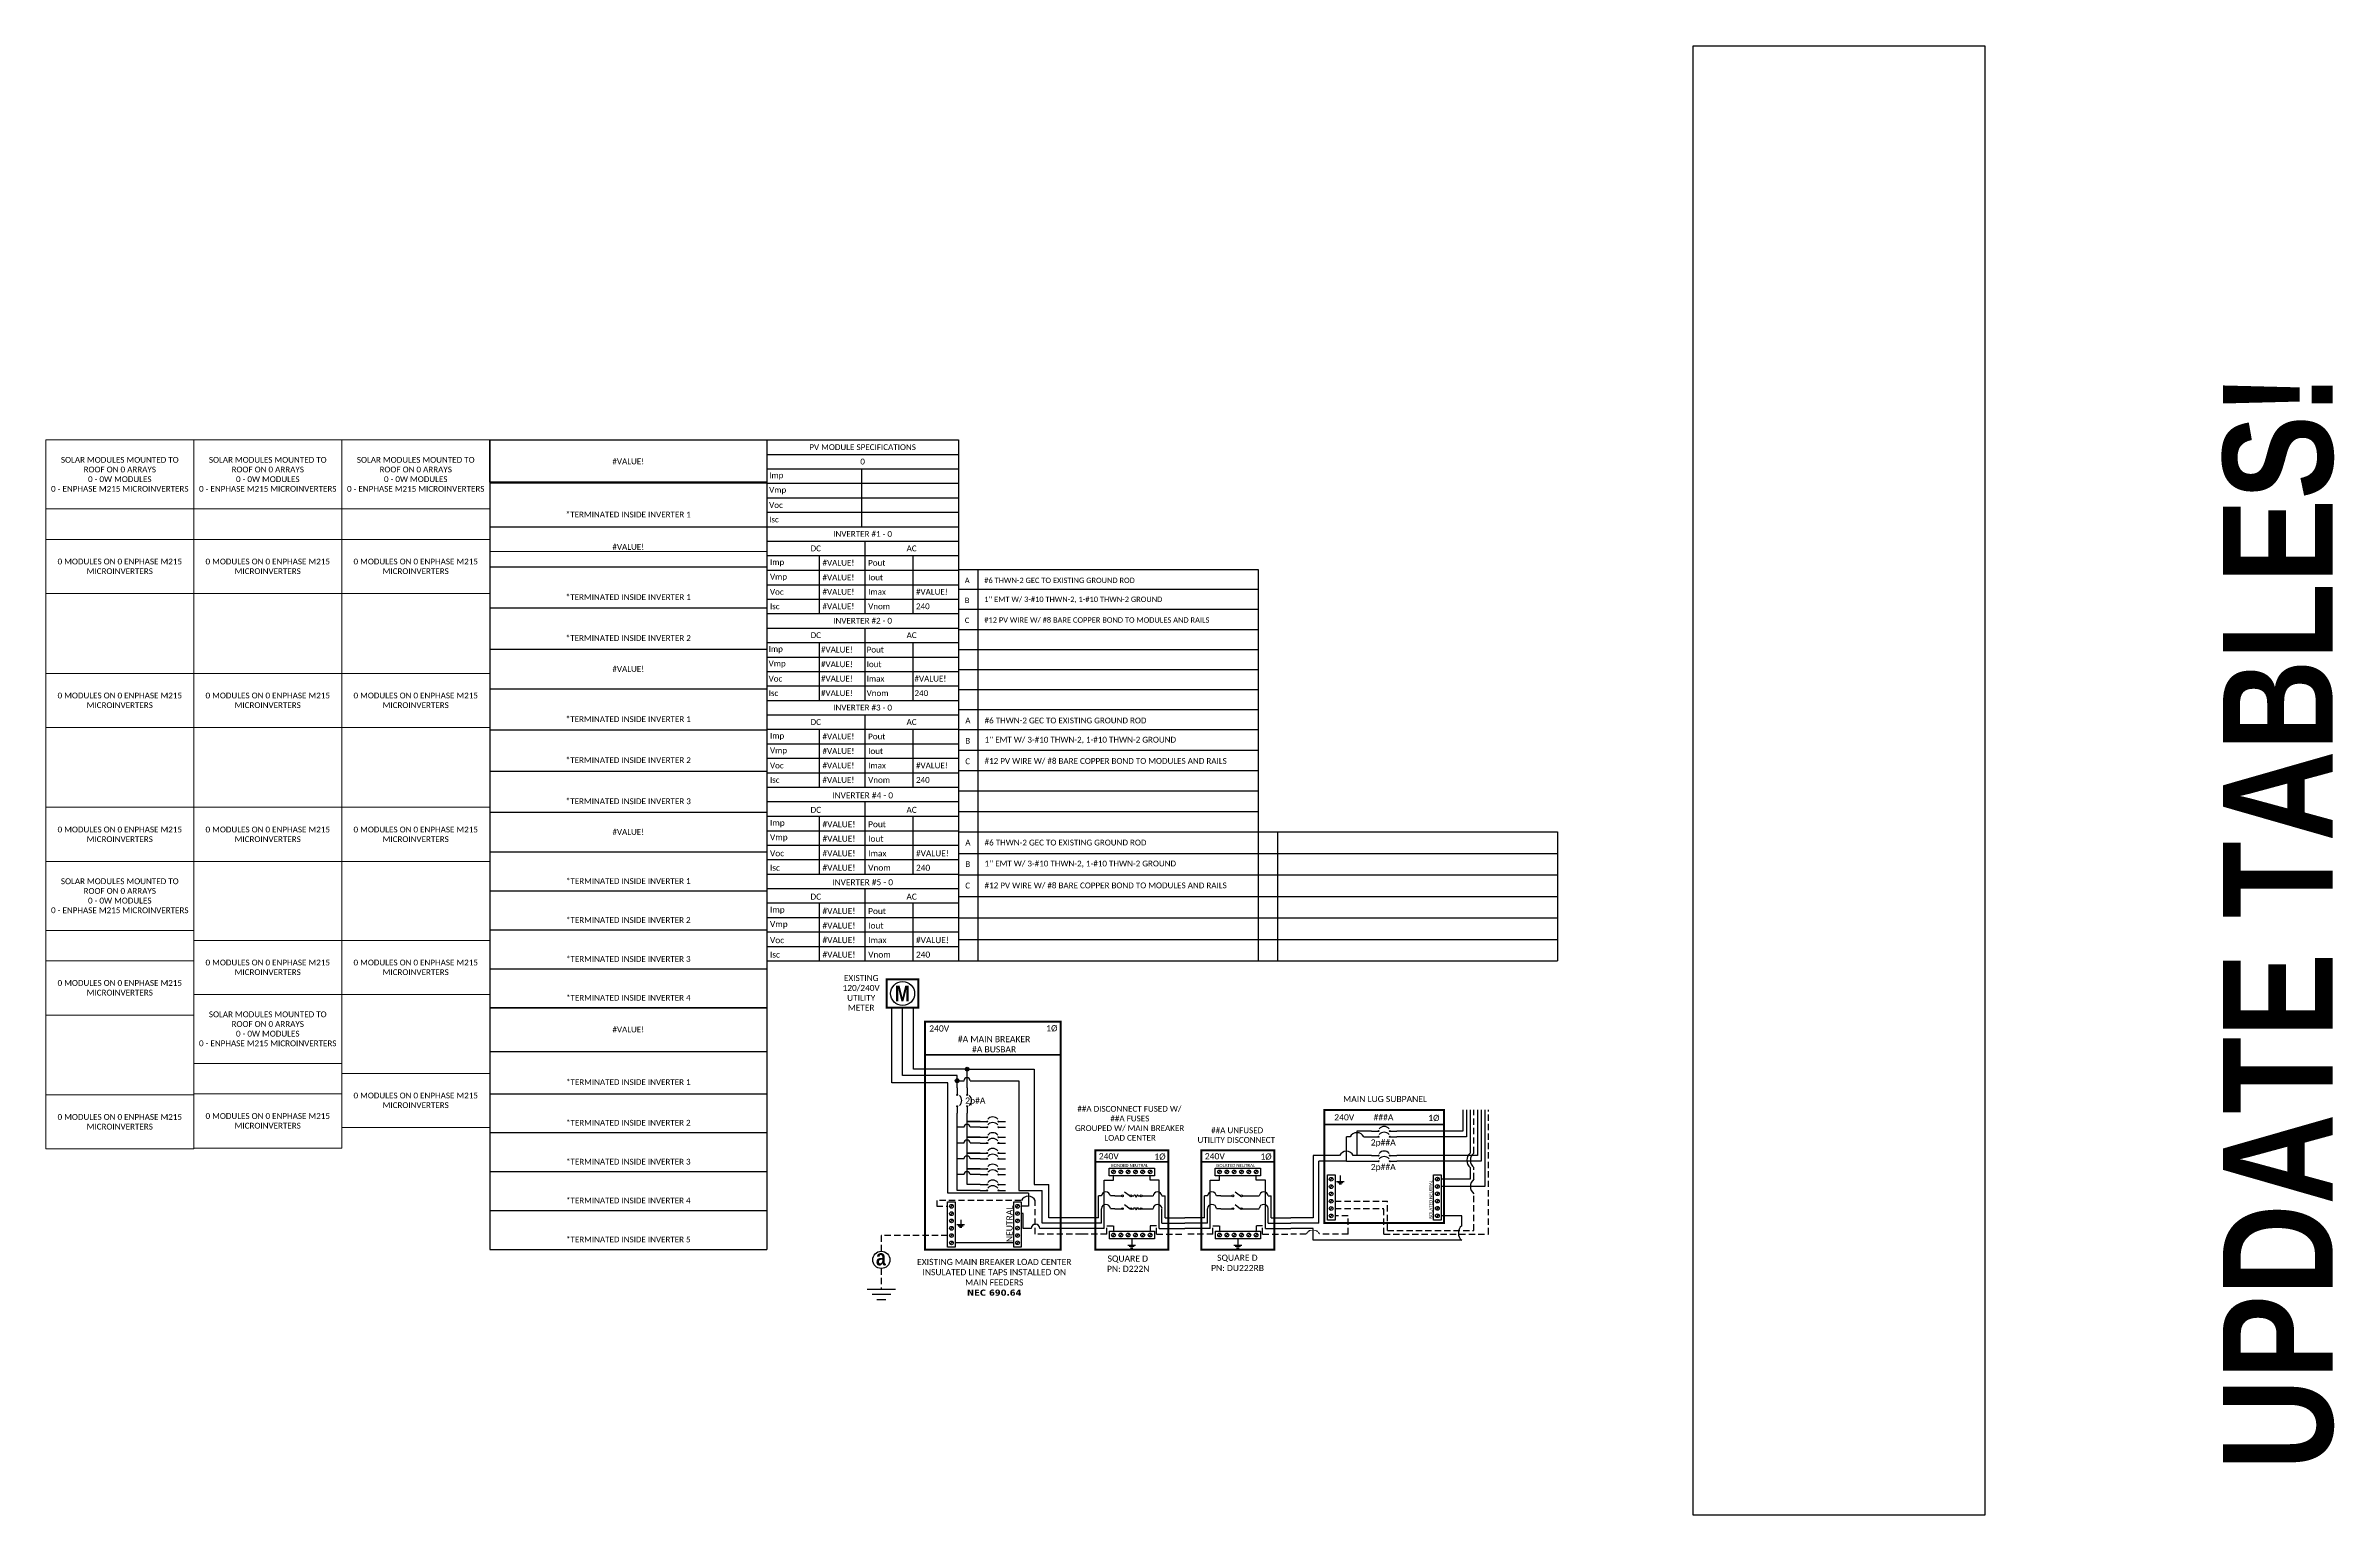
# Model space of a CAD drawing. Header units: feet. Extents: x -13431 to 15277, y 10370 to 29871.
# Drawn here: x 2484 to 3848, y 16790 to 17665 of the extents above; entities that cross this region are included whole.
import ezdxf

# ---------------------------------------------------------------- set-up
doc = ezdxf.new("R2010")
doc.units = ezdxf.units.FT
doc.header["$MEASUREMENT"] = 0
doc.linetypes.add('HIDDEN', pattern=[0.375, 0.25, -0.125])
doc.layers.add('LOCKED (NO PRINT)', color=7, linetype='Continuous', plot=False)
for name, color, linetype in [('ONE LINE BLOCKS', 7, 'Continuous'), ('TABLES', 7, 'Continuous'), ('TEXT', 7, 'Continuous'), ('Z - TITLEBLOCK TXT', 7, 'Continuous')]:
    doc.layers.add(name, color=color, linetype=linetype)
doc.styles.add('ONE LINE TXT', font='techb___.ttf')
doc.styles.get("Standard").update_dxf_attribs({"font": 'calibri.ttf'})

# ---------------------------------------------------------------- blocks, each defined once
blk = doc.blocks.new('*U73')
at = {"color": 253, "linetype": 'Continuous'}
for p, q in [((-48, 3.4), (-48, 32.2)), ((-48, 32.2), (-42.5, 32.2)), ((-42.5, 32.2), (-42.5, 34.8)), ((-20.7, 32.2), (-20.7, 34.8)), ((-15.2, 32.2), (-20.7, 32.2)), ((-15.2, 3.4), (-15.2, 32.2)), ((-48, 3.4), (-63.2, 3.4)), ((-15.2, 3.4), (0, 3.4))]:
    blk.add_line(p, q, dxfattribs=at)
at = {"color": 7, "linetype": 'Continuous'}
for p, q in [((-51.5, 9.7), (-51.5, 22.8)), ((-49.6, 22.8), (-51.5, 22.8)), ((-41.7, 22.8), (-44.3, 22.8)), ((-21.5, 22.8), (-18.9, 22.8)), ((-13.6, 22.8), (-11.7, 22.8)), ((-11.7, 9.7), (-11.7, 22.8)), ((-51.5, 9.7), (-63.2, 9.7)), ((-11.7, 9.7), (0, 9.7))]:
    blk.add_line(p, q, dxfattribs=at)
at = {"color": 10, "linetype": 'Continuous'}
for p, q in [((-49.6, 6.5), (-49.6, 15.2)), ((-41.7, 15.2), (-44.3, 15.2)), ((-21.5, 15.2), (-18.9, 15.2)), ((-13.6, 6.5), (-13.6, 15.2)), ((-49.6, 6.5), (-63.2, 6.5)), ((-13.6, 6.5), (0, 6.5))]:
    blk.add_line(p, q, dxfattribs=at)
at = {"color": 1, "linetype": 'Continuous'}
for p, q in [((-31.5, 22.8), (-30.3, 22.8)), ((-31.5, 15.2), (-30.3, 15.2)), ((-27.7, 22.8), (-26.5, 22.8)), ((-27.7, 15.2), (-26.5, 15.2))]:
    blk.add_line(p, q, dxfattribs=at)
at = {"color": 7, "linetype": 'Continuous'}
for centre in [(-47, 22.6), (-16.2, 22.6)]:
    blk.add_arc(centre, 2.64, 3.2819, 176.7181, dxfattribs=at)
at = {"color": 10, "linetype": 'Continuous'}
for centre in [(-47, 15.1), (-16.2, 15.1)]:
    blk.add_arc(centre, 2.64, 3.2819, 176.7181, dxfattribs=at)
at = {"color": 1, "linetype": 'Continuous'}
for points in [[(-30.3, 22.8), (-29.9, 23.5), (-29, 22), (-28.2, 23.5), (-27.7, 22.8)], [(-30.3, 15.2), (-29.9, 16), (-29, 14.5), (-28.2, 16), (-27.7, 15.2)]]:
    blk.add_spline(points, degree=3, dxfattribs=at)
at = {"layer": 'ONE LINE BLOCKS', "lineweight": 50}
blk.add_line((-53.4, 43.1), (-9.8, 43.1), dxfattribs=at)
at = {"layer": 'ONE LINE BLOCKS', "lineweight": 50, "const_width": 1.19}
blk.add_lwpolyline([(-53.4, -9.3), (-53.4, 49.9), (-9.8, 49.9), (-9.8, -9.3)], close=True, dxfattribs=at)
at = {"layer": 'TEXT', "color": 92, "linetype": 'HIDDEN', "ltscale": 15}
for p, q in [((-46.4, 0), (-63.2, 0)), ((-46.4, 0), (-46.4, 4.9)), ((-46.4, 4.9), (-42.5, 4.9)), ((-42.5, 4.9), (-42.5, 1.8)), ((-16.8, 4.9), (-20.7, 4.9)), ((-20.7, 4.9), (-20.7, 1.8)), ((-16.8, 0), (-16.8, 4.9)), ((-16.8, 0), (0, 0))]:
    blk.add_line(p, q, dxfattribs=at)
at = {"layer": 'TEXT', "color": 92, "linetype": 'Continuous', "flags": 128}
for points in [[(-33.9, -6.6), (-29.3, -6.6)], [(-30.1, -7.4), (-33.1, -7.4)], [(-30.9, -8.3), (-32.3, -8.3)], [(-31.6, -3.1), (-31.6, -6.6)]]:
    blk.add_lwpolyline(points, dxfattribs=at)
at = {"layer": 'Z - TITLEBLOCK TXT', "color": 1, "linetype": 'Continuous'}
for p, q in [((-45.1, 34.8), (-45.1, 39.4)), ((-45.1, 39.4), (-18.1, 39.4)), ((-18.1, 34.8), (-45.1, 34.8)), ((-18.1, 39.4), (-18.1, 34.8)), ((-41.7, 22.8), (-37.8, 22.8)), ((-41.7, 15.2), (-37.8, 15.2)), ((-35.9, 25.2), (-32.6, 22.8)), ((-35.9, 17.7), (-32.6, 15.2)), ((-25.4, 22.8), (-21.5, 22.8)), ((-25.4, 15.2), (-21.5, 15.2)), ((-45.1, 1.8), (-18.1, 1.8)), ((-45.1, 1.8), (-45.1, -2.7)), ((-18.1, 1.8), (-18.1, -2.7)), ((-18.1, -2.7), (-45.1, -2.7))]:
    blk.add_line(p, q, dxfattribs=at)
at = {"layer": 'Z - TITLEBLOCK TXT', "color": 4, "linetype": 'Continuous'}
for p, q in [((-41.7, 37.9), (-43.3, 36.3)), ((-37.3, 37.9), (-38.9, 36.3)), ((-33, 37.9), (-34.6, 36.3)), ((-28.6, 37.9), (-30.2, 36.3)), ((-24.3, 37.9), (-25.9, 36.3)), ((-19.9, 37.9), (-21.5, 36.3)), ((-41.7, 0.3), (-43.3, -1.3)), ((-37.3, 0.3), (-38.9, -1.3)), ((-33, 0.3), (-34.6, -1.3)), ((-28.6, 0.3), (-30.2, -1.3)), ((-24.3, 0.3), (-25.9, -1.3)), ((-19.9, 0.3), (-21.5, -1.3))]:
    blk.add_line(p, q, dxfattribs=at)
for centre in [(-42.5, 37.1), (-38.1, 37.1), (-33.8, 37.1), (-29.4, 37.1), (-25.1, 37.1), (-20.7, 37.1), (-42.5, -0.5), (-38.1, -0.5), (-33.8, -0.5), (-29.4, -0.5), (-25.1, -0.5), (-20.7, -0.5)]:
    blk.add_circle(centre, 1.11, dxfattribs=at)
at = {"layer": 'Z - TITLEBLOCK TXT', "color": 1, "linetype": 'Continuous'}
for centre in [(-37.2, 22.8), (-37.2, 15.2), (-32.1, 22.8), (-32.1, 15.2), (-26, 22.8), (-26, 15.2)]:
    blk.add_circle(centre, 0.541, dxfattribs=at)
at = {"layer": 'TABLES', "color": 4, "linetype": 'Continuous'}
blk.add_text('BONDED NEUTRAL', height=1.874, dxfattribs=at).set_placement((-44, 40))
at = {"layer": 'TEXT', "color": 1}
for s, width, gutter_width, heights, insert, char_height, attachment_point in [('\\A1;\\pi4.6802;##A DISCONNECT FUSED W/ \\P\\pi24.368;##A FUSES\\P\\pi3.2799;GROUPED W/ MAIN BREAKER \\P\\pi20.8;LOAD CENTER', 71.893, 92.2, [24.1], (-68.7, 76.4), 3.454, 1), ('240V', 0.148, 0.75, [0], (-45.3, 46.4), 3.66, 5), ('1Ø', 0.148, 0.75, [0], (-14.8, 46.1), 3.66, 5), ('\\A1;\\pi5.5987,t23.887;SQUARE D\\P\\pi5.2414,t23.529;PN: D222N', 35.082, 28.9, [13.5], (-51.6, -12.7), 3.658, 1)]:
    blk.add_mtext_dynamic_manual_height_columns(s, width=width, gutter_width=gutter_width, heights=heights, dxfattribs=dict(at, insert=insert, char_height=char_height, attachment_point=attachment_point))
blk = doc.blocks.new('*U74')
at = {"layer": 'ONE LINE BLOCKS', "linetype": 'Continuous'}
h = blk.add_hatch(color=1, dxfattribs=at)
h.dxf.hatch_style = 1
edge = h.paths.add_edge_path()
edge.add_arc((52.3, 61.4), 0.291, 0, 360)
h = blk.add_hatch(color=1, dxfattribs=at)
h.dxf.hatch_style = 1
edge = h.paths.add_edge_path()
edge.add_arc((52.3, 58), 0.291, 0, 360)
h = blk.add_hatch(color=1, dxfattribs=at)
h.dxf.hatch_style = 1
edge = h.paths.add_edge_path()
edge.add_arc((58.9, 61.4), 0.291, 0, 360)
h = blk.add_hatch(color=1, dxfattribs=at)
h.dxf.hatch_style = 1
edge = h.paths.add_edge_path()
edge.add_arc((58.9, 58), 0.291, 0, 360)
h = blk.add_hatch(color=1, dxfattribs=at)
h.dxf.hatch_style = 1
edge = h.paths.add_edge_path()
edge.add_arc((52.3, 46.8), 0.291, 0, 360)
h = blk.add_hatch(color=1, dxfattribs=at)
h.dxf.hatch_style = 1
edge = h.paths.add_edge_path()
edge.add_arc((52.3, 43.4), 0.291, 0, 360)
h = blk.add_hatch(color=1, dxfattribs=at)
h.dxf.hatch_style = 1
edge = h.paths.add_edge_path()
edge.add_arc((58.9, 46.8), 0.291, 0, 360)
h = blk.add_hatch(color=1, dxfattribs=at)
h.dxf.hatch_style = 1
edge = h.paths.add_edge_path()
edge.add_arc((58.9, 43.4), 0.291, 0, 360)
at = {"color": 7, "linetype": 'Continuous'}
for p, q in [((102.5, 74), (102.5, 61.4)), ((111.2, 74), (111.2, 46.8)), ((48.1, 61.4), (39.4, 61.4)), ((39.4, 61.4), (39.4, 46.8)), ((102.5, 61.4), (63.1, 61.4)), ((29, 46.8), (13.3, 46.8)), ((13.3, 46.8), (13.3, 9.7)), ((48.1, 46.8), (37.2, 46.8)), ((111.2, 46.8), (63.1, 46.8)), ((13.3, 9.7), (0, 9.7))]:
    blk.add_line(p, q, dxfattribs=at)
at = {"color": 10, "linetype": 'Continuous'}
for p, q in [((104.7, 74), (104.7, 58)), ((113.4, 74), (113.4, 43.4)), ((33.1, 43.4), (33.1, 58)), ((35.3, 58), (33.1, 58)), ((43.5, 58), (48.1, 58)), ((104.7, 58), (63.1, 58)), ((33.1, 43.4), (16.6, 43.4)), ((16.6, 6.5), (16.6, 43.4)), ((33.1, 43.4), (48.1, 43.4)), ((113.4, 43.4), (63.1, 43.4)), ((16.6, 6.5), (0, 6.5))]:
    blk.add_line(p, q, dxfattribs=at)
at = {"color": 253, "linetype": 'Continuous'}
for p, q in [((106.8, 74), (106.8, 48.3)), ((115.5, 74), (115.5, 28.4)), ((106.8, 32.8), (89.5, 32.8)), ((115.5, 28.4), (89.5, 28.4)), ((106.8, 39.8), (106.8, 32.8)), ((13.3, 3.4), (0, 3.4)), ((13.3, -3.6), (13.3, 3.4)), ((101.9, 11), (89.5, 11)), ((101.9, 5), (101.9, 11)), ((101.9, -3.6), (13.3, -3.6))]:
    blk.add_line(p, q, dxfattribs=at)
at = {"color": 10, "linetype": 'Continuous'}
blk.add_arc((39.4, 55.8), 4.65, 27.6639, 152.3361, dxfattribs=at)
at = {"color": 7, "linetype": 'Continuous'}
blk.add_arc((33.1, 44.7), 4.65, 27.6639, 152.3361, dxfattribs=at)
at = {"color": 253, "linetype": 'Continuous'}
for centre in [(110.4, 44), (105.4, 0.7)]:
    blk.add_arc(centre, 5.58, 129.9215, 230.0785, dxfattribs=at)
at = {"layer": 'ONE LINE BLOCKS', "lineweight": 50}
blk.add_line((20, 65.3), (91.2, 65.3), dxfattribs=at)
at = {"layer": 'ONE LINE BLOCKS', "lineweight": 50, "const_width": 1.19}
blk.add_lwpolyline([(20, 6.7), (20, 74), (91.2, 74), (91.2, 6.7)], close=True, dxfattribs=at)
at = {"layer": 'TEXT', "color": 92, "linetype": 'HIDDEN', "ltscale": 15}
for p, q in [((109, 48.3), (109, 74)), ((117.7, 0), (117.7, 74)), ((109, 32.7), (109, 39.8)), ((26.3, 19.6), (57.6, 19.6)), ((26.3, 15.3), (55.4, 15.3)), ((55.4, 0), (55.4, 15.3)), ((57.6, 2.2), (57.6, 19.6)), ((109, 2.2), (109, 24.1)), ((9, 0), (0, 0)), ((34.1, 0), (17.3, 0)), ((34.1, 10.9), (26.3, 10.9)), ((34.1, 0), (34.1, 10.9)), ((55.4, 0), (117.7, 0)), ((57.6, 2.2), (109, 2.2))]:
    blk.add_line(p, q, dxfattribs=at)
at = {"layer": 'TEXT', "color": 92, "linetype": 'HIDDEN', "flags": 128}
for points in [[(27.1, 31.4), (31.7, 31.4)], [(30.9, 30.6), (27.9, 30.6)], [(30.1, 29.7), (28.7, 29.7)], [(29.4, 34.9), (29.4, 31.4)]]:
    blk.add_lwpolyline(points, dxfattribs=at)
at = {"layer": 'TEXT', "color": 92, "linetype": 'Continuous', "ltscale": 4}
for centre in [(112.5, 44), (112.5, 28.4)]:
    blk.add_arc(centre, 5.51, 129.059, 230.941, dxfattribs=at)
at = {"layer": 'TEXT', "color": 92, "linetype": 'HIDDEN', "ltscale": 0.3}
blk.add_arc((13.1, -2.2), 4.65, 27.6639, 152.3361, dxfattribs=at)
at = {"layer": 'Z - TITLEBLOCK TXT', "color": 1, "linetype": 'Continuous'}
for p, q in [((21.8, 8.3), (21.8, 35.3)), ((21.8, 35.3), (26.3, 35.3)), ((26.3, 35.3), (26.3, 8.3)), ((85, 8.4), (85, 35.4)), ((85, 35.4), (89.5, 35.4)), ((89.5, 35.4), (89.5, 8.4)), ((26.3, 8.3), (21.8, 8.3)), ((89.5, 8.4), (85, 8.4))]:
    blk.add_line(p, q, dxfattribs=at)
at = {"layer": 'Z - TITLEBLOCK TXT', "color": 4, "linetype": 'Continuous'}
for p, q in [((24.8, 33.5), (23.2, 31.9)), ((24.8, 29.1), (23.2, 27.6)), ((88, 33.6), (86.5, 32)), ((88, 29.2), (86.5, 27.6)), ((24.8, 24.8), (23.2, 23.2)), ((24.8, 20.4), (23.2, 18.9)), ((24.8, 16.1), (23.2, 14.5)), ((88, 24.9), (86.5, 23.3)), ((88, 20.5), (86.5, 18.9)), ((88, 16.2), (86.5, 14.6)), ((24.8, 11.7), (23.2, 10.2)), ((88, 11.8), (86.5, 10.2))]:
    blk.add_line(p, q, dxfattribs=at)
at = {"layer": 'Z - TITLEBLOCK TXT', "color": 1, "linetype": 'Continuous', "flags": 128}
for points in [[(48.1, 61.4), (52.3, 61.4)], [(48.1, 61.4), (52.3, 61.4)], [(48.1, 58), (52.3, 58)], [(48.1, 58), (52.3, 58)], [(58.9, 61.4), (63.1, 61.4)], [(58.9, 58), (63.1, 58)], [(48.1, 46.8), (52.3, 46.8)], [(48.1, 46.8), (52.3, 46.8)], [(48.1, 43.4), (52.3, 43.4)], [(48.1, 43.4), (52.3, 43.4)], [(58.9, 46.8), (63.1, 46.8)], [(58.9, 43.4), (63.1, 43.4)]]:
    blk.add_lwpolyline(points, dxfattribs=at)
at = {"layer": 'Z - TITLEBLOCK TXT', "color": 1, "linetype": 'Continuous'}
for centre in [(52.3, 61.4), (52.3, 58), (58.9, 61.4), (58.9, 58), (52.3, 46.8), (52.3, 43.4), (58.9, 46.8), (58.9, 43.4)]:
    blk.add_circle(centre, 0.291, dxfattribs=at)
at = {"layer": 'Z - TITLEBLOCK TXT', "color": 4, "linetype": 'Continuous'}
for centre in [(24, 32.7), (24, 28.3), (87.3, 32.8), (87.3, 28.4), (24, 24), (24, 19.6), (24, 15.3), (87.3, 24.1), (87.3, 19.7), (87.3, 15.4), (24, 10.9), (87.3, 11)]:
    blk.add_circle(centre, 1.11, dxfattribs=at)
at = {"layer": 'Z - TITLEBLOCK TXT', "color": 1, "linetype": 'Continuous'}
for centre in [(55.6, 60.2), (55.6, 56.8), (55.6, 45.6), (55.6, 42.3)]:
    blk.add_arc(centre, 3.93, 40.3392, 139.6608, dxfattribs=at)
at = {"layer": 'TABLES', "color": 1, "linetype": 'Continuous'}
for p in [(47.6, 52.8), (47.6, 38.2)]:
    blk.add_text('2p##A', height=3.66, dxfattribs=at).set_placement(p)
at = {"layer": 'TABLES', "color": 4, "linetype": 'Continuous'}
blk.add_text('ISOLATED NEUTRAL', height=1.874, rotation=90, dxfattribs=at).set_placement((84.3, 8.8))
at = {"layer": 'TEXT', "color": 1, "attachment_point": 5}
for s, width, gutter_width, insert, char_height in [('MAIN LUG SUBPANEL ', 62.398, 7.17, (56.1, 80.5), 3.658), ('240V', 0.148, 0.75, (31.8, 69.6), 3.66), ('###A', 0.148, 0.75, (55.2, 69.6), 3.66), ('1Ø', 0.148, 0.75, (85.2, 69.1), 3.66)]:
    blk.add_mtext_dynamic_manual_height_columns(s, width=width, gutter_width=gutter_width, heights=[0], dxfattribs=dict(at, insert=insert, char_height=char_height))
blk = doc.blocks.new('*U72')
at = {"layer": 'ONE LINE BLOCKS', "linetype": 'Continuous'}
h = blk.add_hatch(color=254, dxfattribs=at)
h.dxf.hatch_style = 1
edge = h.paths.add_edge_path()
edge.add_arc((-68.4, 98.3), 1.11, 0, 360)
h = blk.add_hatch(color=254, dxfattribs=at)
h.dxf.hatch_style = 1
edge = h.paths.add_edge_path()
edge.add_arc((-74.3, 91.4), 1.11, 0, 360)
h = blk.add_hatch(color=1, dxfattribs=at)
h.dxf.hatch_style = 1
edge = h.paths.add_edge_path()
edge.add_arc((-74.3, 82.9), 0.291, 0, 360)
h = blk.add_hatch(color=1, dxfattribs=at)
h.dxf.hatch_style = 1
edge = h.paths.add_edge_path()
edge.add_arc((-68.4, 82.9), 0.291, 0, 360)
h = blk.add_hatch(color=1, dxfattribs=at)
h.dxf.hatch_style = 1
edge = h.paths.add_edge_path()
edge.add_arc((-74.3, 76.2), 0.291, 0, 360)
h = blk.add_hatch(color=1, dxfattribs=at)
h.dxf.hatch_style = 1
edge = h.paths.add_edge_path()
edge.add_arc((-68.4, 76.2), 0.291, 0, 360)
h = blk.add_hatch(color=1, dxfattribs=at)
h.dxf.hatch_style = 1
edge = h.paths.add_edge_path()
edge.add_arc((-56.4, 67.1), 0.291, 0, 360)
h = blk.add_hatch(color=1, dxfattribs=at)
h.dxf.hatch_style = 1
edge = h.paths.add_edge_path()
edge.add_arc((-56.4, 63.7), 0.291, 0, 360)
h = blk.add_hatch(color=1, dxfattribs=at)
h.dxf.hatch_style = 1
edge = h.paths.add_edge_path()
edge.add_arc((-56.4, 57.7), 0.291, 0, 360)
h = blk.add_hatch(color=1, dxfattribs=at)
h.dxf.hatch_style = 1
edge = h.paths.add_edge_path()
edge.add_arc((-56.4, 54.3), 0.291, 0, 360)
h = blk.add_hatch(color=1, dxfattribs=at)
h.dxf.hatch_style = 1
edge = h.paths.add_edge_path()
edge.add_arc((-49.7, 67.1), 0.291, 0, 360)
h = blk.add_hatch(color=1, dxfattribs=at)
h.dxf.hatch_style = 1
edge = h.paths.add_edge_path()
edge.add_arc((-49.7, 63.7), 0.291, 0, 360)
h = blk.add_hatch(color=1, dxfattribs=at)
h.dxf.hatch_style = 1
edge = h.paths.add_edge_path()
edge.add_arc((-49.7, 57.7), 0.291, 0, 360)
h = blk.add_hatch(color=1, dxfattribs=at)
h.dxf.hatch_style = 1
edge = h.paths.add_edge_path()
edge.add_arc((-49.7, 54.3), 0.291, 0, 360)
h = blk.add_hatch(color=1, dxfattribs=at)
h.dxf.hatch_style = 1
edge = h.paths.add_edge_path()
edge.add_arc((-56.4, 48.3), 0.291, 0, 360)
h = blk.add_hatch(color=1, dxfattribs=at)
h.dxf.hatch_style = 1
edge = h.paths.add_edge_path()
edge.add_arc((-56.4, 44.9), 0.291, 0, 360)
h = blk.add_hatch(color=1, dxfattribs=at)
h.dxf.hatch_style = 1
edge = h.paths.add_edge_path()
edge.add_arc((-49.7, 48.3), 0.291, 0, 360)
h = blk.add_hatch(color=1, dxfattribs=at)
h.dxf.hatch_style = 1
edge = h.paths.add_edge_path()
edge.add_arc((-49.7, 44.9), 0.291, 0, 360)
h = blk.add_hatch(color=1, dxfattribs=at)
h.dxf.hatch_style = 1
edge = h.paths.add_edge_path()
edge.add_arc((-56.4, 38.9), 0.291, 0, 360)
h = blk.add_hatch(color=1, dxfattribs=at)
h.dxf.hatch_style = 1
edge = h.paths.add_edge_path()
edge.add_arc((-56.4, 35.5), 0.291, 0, 360)
h = blk.add_hatch(color=1, dxfattribs=at)
h.dxf.hatch_style = 1
edge = h.paths.add_edge_path()
edge.add_arc((-56.4, 29.5), 0.291, 0, 360)
h = blk.add_hatch(color=1, dxfattribs=at)
h.dxf.hatch_style = 1
edge = h.paths.add_edge_path()
edge.add_arc((-49.7, 38.9), 0.291, 0, 360)
h = blk.add_hatch(color=1, dxfattribs=at)
h.dxf.hatch_style = 1
edge = h.paths.add_edge_path()
edge.add_arc((-49.7, 35.5), 0.291, 0, 360)
h = blk.add_hatch(color=1, dxfattribs=at)
h.dxf.hatch_style = 1
edge = h.paths.add_edge_path()
edge.add_arc((-49.7, 29.5), 0.291, 0, 360)
h = blk.add_hatch(color=1, dxfattribs=at)
h.dxf.hatch_style = 1
edge = h.paths.add_edge_path()
edge.add_arc((-56.4, 26.1), 0.291, 0, 360)
h = blk.add_hatch(color=1, dxfattribs=at)
h.dxf.hatch_style = 1
edge = h.paths.add_edge_path()
edge.add_arc((-49.7, 26.1), 0.291, 0, 360)
at = {"color": 155, "true_color": 0x647190}
blk.add_line((-93.5, 126.6), (-12.6, 126.6), dxfattribs=at)
at = {"color": 7, "linetype": 'Continuous'}
for p, q in [((-19.6, 9.7), (-19.6, 29.5)), ((0, 9.7), (-19.6, 9.7))]:
    blk.add_line(p, q, dxfattribs=at)
at = {"color": 10, "linetype": 'Continuous'}
for p, q in [((-23.6, 6.5), (-23.6, 26.1)), ((-19.5, 26.1), (-19.5, 26.1)), ((0, 6.5), (-23.6, 6.5))]:
    blk.add_line(p, q, dxfattribs=at)
at = {"color": 253, "linetype": 'Continuous'}
for p, q in [((-34.9, 12.3), (-36.1, 12.3)), ((-34.9, 3.4), (-34.9, 12.3)), ((-30.3, 3.4), (-34.9, 3.4)), ((0, 3.4), (-25, 3.4))]:
    blk.add_line(p, q, dxfattribs=at)
at = {"color": 7, "linetype": 'Continuous'}
blk.add_circle((-119.5, -15.3), 5.11, dxfattribs=at)
at = {"color": 253, "linetype": 'Continuous'}
blk.add_arc((-27.6, 3.3), 2.64, 3.2819, 176.7181, dxfattribs=at)
at = {"layer": 'ONE LINE BLOCKS', "lineweight": 50}
blk.add_line((-93.5, 106.9), (-12.6, 106.9), dxfattribs=at)
at = {"layer": 'ONE LINE BLOCKS', "lineweight": 50, "const_width": 1.19}
for points in [[(-116.3, 134.9), (-116.3, 151.8), (-97.4, 151.8), (-97.4, 134.9)], [(-93.5, -9.3), (-93.5, 126.6), (-12.6, 126.6), (-12.6, -9.3)]]:
    blk.add_lwpolyline(points, close=True, dxfattribs=at)
at = {"layer": 'TEXT', "color": 92, "linetype": 'HIDDEN', "ltscale": 15}
for p, q in [((-36.1, 20), (-86.5, 20)), ((-86.5, 20), (-86.5, 16.6)), ((-86.5, 16.6), (-80, 16.6)), ((-27.8, 0), (-27.8, 20)), ((0, 0), (-27.8, 0)), ((-80, -0.8), (-119.5, -0.8)), ((-119.5, -0.8), (-119.5, -10.1)), ((-119.5, -20.4), (-119.5, -32.7))]:
    blk.add_line(p, q, dxfattribs=at)
at = {"layer": 'TEXT', "color": 92, "linetype": 'Continuous', "ltscale": 15}
blk.add_line((-40.6, -5.2), (-75.4, -5.2), dxfattribs=at)
at = {"layer": 'TEXT', "color": 92, "linetype": 'Continuous', "flags": 128}
for points in [[(-74.5, 5.7), (-69.9, 5.7)], [(-70.7, 4.8), (-73.7, 4.8)], [(-71.5, 4), (-72.9, 4)], [(-72.2, 8.5), (-72.2, 5.7)]]:
    blk.add_lwpolyline(points, dxfattribs=at)
at = {"layer": 'TEXT', "color": 92, "linetype": 'Continuous', "ltscale": 4, "flags": 128}
for points in [[(-128, -32.7), (-111, -32.7)], [(-113.9, -35.9), (-125, -35.9)], [(-116.9, -39), (-122.1, -39)]]:
    blk.add_lwpolyline(points, dxfattribs=at)
at = {"layer": 'TEXT', "linetype": 'Continuous'}
blk.add_circle((-106.8, 143.3), 7.15, dxfattribs=at)
at = {"layer": 'TEXT', "color": 92, "linetype": 'Continuous', "ltscale": 0.3}
blk.add_arc((-31.9, 17.9), 4.65, 27.6639, 152.3361, dxfattribs=at)
at = {"layer": 'Z - TITLEBLOCK TXT', "color": 253, "linetype": 'Continuous'}
for p, q in [((-113.3, 90.2), (-113.3, 134.9)), ((-79.8, 90.2), (-113.3, 90.2)), ((-79.8, 24.5), (-79.8, 90.2)), ((-31.8, 24.5), (-79.8, 24.5)), ((-31.8, 16.6), (-36.1, 16.6)), ((-31.8, 24.5), (-31.8, 16.6))]:
    blk.add_line(p, q, dxfattribs=at)
at = {"layer": 'Z - TITLEBLOCK TXT', "color": 10, "linetype": 'Continuous'}
for p, q in [((-106.8, 94.5), (-106.8, 134.9)), ((-74.3, 94.5), (-106.8, 94.5)), ((-74.3, 87.1), (-74.3, 94.5)), ((-73.2, 91.4), (-70.2, 91.4)), ((-66.5, 91.4), (-37.6, 91.4)), ((-37.6, 91.4), (-37.6, 26.1)), ((-74.3, 26.1), (-74.3, 72)), ((-70.2, 63.7), (-74.3, 63.7)), ((-60.6, 63.7), (-66.5, 63.7)), ((-70.2, 54.3), (-74.3, 54.3)), ((-70.2, 44.9), (-74.3, 44.9)), ((-60.6, 54.3), (-66.5, 54.3)), ((-60.6, 44.9), (-66.5, 44.9)), ((-70.2, 35.5), (-74.3, 35.5)), ((-60.6, 35.5), (-66.5, 35.5)), ((-60.6, 26.1), (-74.3, 26.1)), ((-37.6, 26.1), (-23.6, 26.1))]:
    blk.add_line(p, q, dxfattribs=at)
at = {"layer": 'Z - TITLEBLOCK TXT', "color": 7, "linetype": 'Continuous'}
for p, q in [((-100.3, 98.3), (-100.3, 134.9)), ((-68.4, 98.3), (-100.3, 98.3)), ((-68.4, 87.1), (-68.4, 98.3)), ((-67.3, 98.3), (-28.5, 98.3)), ((-28.5, 98.3), (-28.5, 29.5)), ((-68.4, 57.7), (-68.4, 72)), ((-68.4, 67.1), (-60.6, 67.1)), ((-60.6, 67.1), (-68.4, 67.1)), ((-68.4, 48.3), (-68.4, 57.7)), ((-68.4, 57.7), (-60.6, 57.7)), ((-60.6, 57.7), (-68.4, 57.7)), ((-68.4, 38.9), (-68.4, 48.3)), ((-68.4, 48.3), (-60.6, 48.3)), ((-60.6, 48.3), (-68.4, 48.3)), ((-68.4, 29.5), (-68.4, 38.9)), ((-68.4, 38.9), (-60.6, 38.9)), ((-60.6, 38.9), (-68.4, 38.9)), ((-60.6, 29.5), (-68.4, 29.5)), ((-28.5, 29.5), (-19.6, 29.5))]:
    blk.add_line(p, q, dxfattribs=at)
at = {"layer": 'Z - TITLEBLOCK TXT', "color": 1, "linetype": 'Continuous'}
for p, q in [((-80, -7.8), (-80, 19.2)), ((-80, 19.2), (-75.4, 19.2)), ((-75.4, 19.2), (-75.4, -7.8)), ((-40.6, -7.7), (-40.6, 19.2)), ((-40.6, 19.2), (-36.1, 19.2)), ((-36.1, 19.2), (-36.1, -7.7)), ((-75.4, -7.8), (-80, -7.8)), ((-36.1, -7.7), (-40.6, -7.7))]:
    blk.add_line(p, q, dxfattribs=at)
at = {"layer": 'Z - TITLEBLOCK TXT', "color": 4, "linetype": 'Continuous'}
for p, q in [((-76.9, 17.4), (-78.5, 15.8)), ((-37.6, 17.4), (-39.1, 15.9)), ((-76.9, 13), (-78.5, 11.4)), ((-76.9, 8.7), (-78.5, 7.1)), ((-76.9, 4.3), (-78.5, 2.7)), ((-37.6, 13.1), (-39.1, 11.5)), ((-37.6, 8.7), (-39.1, 7.2)), ((-37.6, 4.4), (-39.1, 2.8)), ((-37.6, 0), (-39.1, -1.5)), ((-76.9, 0), (-78.5, -1.6)), ((-76.9, -4.4), (-78.5, -6)), ((-37.6, -4.3), (-39.1, -5.9))]:
    blk.add_line(p, q, dxfattribs=at)
at = {"layer": 'Z - TITLEBLOCK TXT', "color": 1, "linetype": 'Continuous', "flags": 128}
for points in [[(-74.3, 87.1), (-74.3, 82.9)], [(-74.3, 87.1), (-74.3, 82.9)], [(-68.4, 87.1), (-68.4, 82.9)], [(-68.4, 87.1), (-68.4, 82.9)], [(-74.3, 76.2), (-74.3, 72)], [(-68.4, 76.2), (-68.4, 72)], [(-60.6, 67.1), (-56.4, 67.1)], [(-60.6, 67.1), (-56.4, 67.1)], [(-60.6, 63.7), (-56.4, 63.7)], [(-60.6, 63.7), (-56.4, 63.7)], [(-60.6, 57.7), (-56.4, 57.7)], [(-60.6, 57.7), (-56.4, 57.7)], [(-49.7, 67.1), (-45.5, 67.1)], [(-49.7, 63.7), (-45.5, 63.7)], [(-49.7, 57.7), (-45.5, 57.7)], [(-60.6, 54.3), (-56.4, 54.3)], [(-60.6, 54.3), (-56.4, 54.3)], [(-60.6, 48.3), (-56.4, 48.3)], [(-60.6, 48.3), (-56.4, 48.3)], [(-60.6, 44.9), (-56.4, 44.9)], [(-60.6, 44.9), (-56.4, 44.9)], [(-49.7, 54.3), (-45.5, 54.3)], [(-49.7, 48.3), (-45.5, 48.3)], [(-49.7, 44.9), (-45.5, 44.9)], [(-60.6, 38.9), (-56.4, 38.9)], [(-60.6, 38.9), (-56.4, 38.9)], [(-60.6, 35.5), (-56.4, 35.5)], [(-60.6, 35.5), (-56.4, 35.5)], [(-60.6, 29.5), (-56.4, 29.5)], [(-60.6, 29.5), (-56.4, 29.5)], [(-49.7, 38.9), (-45.5, 38.9)], [(-49.7, 35.5), (-45.5, 35.5)], [(-49.7, 29.5), (-45.5, 29.5)], [(-60.6, 26.1), (-56.4, 26.1)], [(-60.6, 26.1), (-56.4, 26.1)], [(-49.7, 26.1), (-45.5, 26.1)]]:
    blk.add_lwpolyline(points, dxfattribs=at)
at = {"layer": 'Z - TITLEBLOCK TXT', "color": 7, "linetype": 'Continuous'}
for centre in [(-68.4, 98.3), (-68.4, 98.3), (-74.3, 91.4)]:
    blk.add_circle(centre, 1.11, dxfattribs=at)
at = {"layer": 'Z - TITLEBLOCK TXT', "color": 1, "linetype": 'Continuous'}
for centre in [(-74.3, 82.9), (-68.4, 82.9), (-74.3, 76.2), (-68.4, 76.2), (-56.4, 67.1), (-56.4, 63.7), (-56.4, 57.7), (-56.4, 54.3), (-49.7, 67.1), (-49.7, 63.7), (-49.7, 57.7), (-49.7, 54.3), (-56.4, 48.3), (-56.4, 44.9), (-49.7, 48.3), (-49.7, 44.9), (-56.4, 38.9), (-56.4, 35.5), (-56.4, 29.5), (-49.7, 38.9), (-49.7, 35.5), (-49.7, 29.5), (-56.4, 26.1), (-49.7, 26.1)]:
    blk.add_circle(centre, 0.291, dxfattribs=at)
at = {"layer": 'Z - TITLEBLOCK TXT', "color": 4, "linetype": 'Continuous'}
for centre in [(-77.7, 16.6), (-38.3, 16.6), (-77.7, 12.2), (-77.7, 7.9), (-77.7, 3.5), (-77.7, -0.8), (-38.3, 12.3), (-38.3, 7.9), (-38.3, 3.6), (-38.3, -0.8), (-77.7, -5.2), (-38.3, -5.1)]:
    blk.add_circle(centre, 1.11, dxfattribs=at)
at = {"layer": 'Z - TITLEBLOCK TXT', "color": 1, "linetype": 'Continuous'}
for centre, start, end in [((-75.5, 79.6), 310.3392, 49.6608), ((-69.6, 79.6), 310.3392, 49.6608), ((-53.1, 65.9), 40.3392, 139.6608), ((-53.1, 62.5), 40.3392, 139.6608), ((-53.1, 56.5), 40.3392, 139.6608), ((-53.1, 53.1), 40.3392, 139.6608), ((-53.1, 47.1), 40.3392, 139.6608), ((-53.1, 43.7), 40.3392, 139.6608), ((-53.1, 37.7), 40.3392, 139.6608), ((-53.1, 34.3), 40.3392, 139.6608), ((-53.1, 28.3), 40.3392, 139.6608), ((-53.1, 24.9), 40.3392, 139.6608)]:
    blk.add_arc(centre, 3.93, start, end, dxfattribs=at)
at = {"layer": 'Z - TITLEBLOCK TXT', "color": 10, "linetype": 'Continuous'}
for centre in [(-68.4, 91.3), (-68.4, 63.6), (-68.4, 54.2), (-68.4, 44.8), (-68.4, 35.4)]:
    blk.add_arc(centre, 1.87, 3.2937, 176.7063, dxfattribs=at)
at = {"layer": 'TABLES', "color": 1, "linetype": 'Continuous'}
blk.add_text('NEUTRAL', height=3.66, rotation=90, dxfattribs=at).set_placement((-41.3, -4.7))
at = {"layer": 'TEXT', "color": 1, "attachment_point": 5}
for s, width, gutter_width, heights, insert, char_height in [('EXISTING\\P120/240V UTILITY METER', 0.0523, 7.17, [0], (-131.5, 143.7), 3.543), ('240V', 0.148, 0.75, [0], (-85, 122.5), 3.66), ('1Ø', 0.148, 0.75, [0], (-17.9, 122.5), 3.66), ('#A MAIN BREAKER\\P#A BUSBAR', 72.5, 0.75, [0], (-52.3, 113.1), 3.658), ('2p#A', 0.148, 0.75, [0], (-63.5, 79.1), 3.66), ('EXISTING MAIN BREAKER LOAD CENTER INSULATED LINE TAPS INSTALLED ON MAIN FEEDERS\\P{\\fVerdana|b1|i0|c0|p34;NEC 690.64}', 98.918, 7.17, [106.4], (-52.2, -25.7), 3.658)]:
    blk.add_mtext_dynamic_manual_height_columns(s, width=width, gutter_width=gutter_width, heights=heights, dxfattribs=dict(at, insert=insert, char_height=char_height))
at = {"layer": 'Z - TITLEBLOCK TXT', "color": 253, "linetype": 'Continuous', "style": 'ONE LINE TXT'}
blk.add_text('M', height=9.38, dxfattribs=at).set_placement((-111.4, 138.6))
at = {"layer": 'Z - TITLEBLOCK TXT', "color": 1, "linetype": 'Continuous', "insert": (-122.7, -9.2), "char_height": 9.383, "attachment_point": 1, "style": 'ONE LINE TXT'}
blk.add_mtext_dynamic_manual_height_columns('{\\W1;\\C256;a}', width=0.139, gutter_width=2.13, heights=[0], dxfattribs=at)
blk = doc.blocks.new('M_UTILITY DISCONNECT')
at = {"color": 253, "linetype": 'Continuous'}
for p, q in [((-48, 3.4), (-48, 32.2)), ((-48, 32.2), (-42.5, 32.2)), ((-42.5, 32.2), (-42.5, 34.8)), ((-20.7, 32.2), (-20.7, 34.8)), ((-15.2, 32.2), (-20.7, 32.2)), ((-15.2, 3.4), (-15.2, 32.2)), ((-48, 3.4), (-63.2, 3.4)), ((-15.2, 3.4), (0, 3.4))]:
    blk.add_line(p, q, dxfattribs=at)
at = {"color": 7, "linetype": 'Continuous'}
for p, q in [((-51.5, 9.7), (-51.5, 22.8)), ((-49.6, 22.8), (-51.5, 22.8)), ((-41.7, 22.8), (-44.3, 22.8)), ((-21.5, 22.8), (-18.9, 22.8)), ((-13.6, 22.8), (-11.7, 22.8)), ((-11.7, 9.7), (-11.7, 22.8)), ((-51.5, 9.7), (-63.2, 9.7)), ((-11.7, 9.7), (0, 9.7))]:
    blk.add_line(p, q, dxfattribs=at)
at = {"color": 10, "linetype": 'Continuous'}
for p, q in [((-49.6, 6.5), (-49.6, 15.2)), ((-41.7, 15.2), (-44.3, 15.2)), ((-21.5, 15.2), (-18.9, 15.2)), ((-13.6, 6.5), (-13.6, 15.2)), ((-49.6, 6.5), (-63.2, 6.5)), ((-13.6, 6.5), (0, 6.5))]:
    blk.add_line(p, q, dxfattribs=at)
at = {"color": 7, "linetype": 'Continuous'}
for centre in [(-47, 22.6), (-16.2, 22.6)]:
    blk.add_arc(centre, 2.64, 3.2819, 176.7181, dxfattribs=at)
at = {"color": 10, "linetype": 'Continuous'}
for centre in [(-47, 15.1), (-16.2, 15.1)]:
    blk.add_arc(centre, 2.64, 3.2819, 176.7181, dxfattribs=at)
at = {"layer": 'ONE LINE BLOCKS', "lineweight": 50}
blk.add_line((-53.4, 43.1), (-9.8, 43.1), dxfattribs=at)
at = {"layer": 'ONE LINE BLOCKS', "lineweight": 50, "const_width": 1.19}
blk.add_lwpolyline([(-53.4, -9.3), (-53.4, 49.9), (-9.8, 49.9), (-9.8, -9.3)], close=True, dxfattribs=at)
at = {"layer": 'TEXT', "color": 92, "linetype": 'HIDDEN', "ltscale": 15}
for p, q in [((-46.4, 0), (-63.2, 0)), ((-46.4, 0), (-46.4, 4.9)), ((-46.4, 4.9), (-42.5, 4.9)), ((-42.5, 4.9), (-42.5, 1.8)), ((-16.8, 4.9), (-20.7, 4.9)), ((-20.7, 4.9), (-20.7, 1.8)), ((-16.8, 0), (-16.8, 4.9)), ((-16.8, 0), (0, 0))]:
    blk.add_line(p, q, dxfattribs=at)
at = {"layer": 'TEXT', "color": 92, "linetype": 'Continuous', "flags": 128}
for points in [[(-33.9, -6.6), (-29.3, -6.6)], [(-30.1, -7.4), (-33.1, -7.4)], [(-30.9, -8.3), (-32.3, -8.3)], [(-31.6, -3.1), (-31.6, -6.6)]]:
    blk.add_lwpolyline(points, dxfattribs=at)
at = {"layer": 'Z - TITLEBLOCK TXT', "color": 1, "linetype": 'Continuous'}
for p, q in [((-45.1, 34.8), (-45.1, 39.4)), ((-45.1, 39.4), (-18.1, 39.4)), ((-18.1, 34.8), (-45.1, 34.8)), ((-18.1, 39.4), (-18.1, 34.8)), ((-41.7, 22.8), (-35.1, 22.8)), ((-41.7, 15.2), (-35.1, 15.2)), ((-33.2, 25.2), (-30, 22.8)), ((-33.2, 17.7), (-30, 15.2)), ((-28.9, 22.8), (-21.5, 22.8)), ((-28.9, 15.2), (-21.5, 15.2)), ((-45.1, 1.8), (-18.1, 1.8)), ((-45.1, 1.8), (-45.1, -2.7)), ((-18.1, 1.8), (-18.1, -2.7)), ((-18.1, -2.7), (-45.1, -2.7))]:
    blk.add_line(p, q, dxfattribs=at)
at = {"layer": 'Z - TITLEBLOCK TXT', "color": 4, "linetype": 'Continuous'}
for p, q in [((-41.7, 37.9), (-43.3, 36.3)), ((-37.3, 37.9), (-38.9, 36.3)), ((-33, 37.9), (-34.6, 36.3)), ((-28.6, 37.9), (-30.2, 36.3)), ((-24.3, 37.9), (-25.9, 36.3)), ((-19.9, 37.9), (-21.5, 36.3)), ((-41.7, 0.3), (-43.3, -1.3)), ((-37.3, 0.3), (-38.9, -1.3)), ((-33, 0.3), (-34.6, -1.3)), ((-28.6, 0.3), (-30.2, -1.3)), ((-24.3, 0.3), (-25.9, -1.3)), ((-19.9, 0.3), (-21.5, -1.3))]:
    blk.add_line(p, q, dxfattribs=at)
for centre in [(-42.5, 37.1), (-38.1, 37.1), (-33.8, 37.1), (-29.4, 37.1), (-25.1, 37.1), (-20.7, 37.1), (-42.5, -0.5), (-38.1, -0.5), (-33.8, -0.5), (-29.4, -0.5), (-25.1, -0.5), (-20.7, -0.5)]:
    blk.add_circle(centre, 1.11, dxfattribs=at)
at = {"layer": 'Z - TITLEBLOCK TXT', "color": 1, "linetype": 'Continuous'}
for centre in [(-34.6, 22.8), (-34.6, 15.2), (-29.4, 22.8), (-29.4, 15.2)]:
    blk.add_circle(centre, 0.541, dxfattribs=at)
at = {"layer": 'TABLES', "color": 4, "linetype": 'Continuous'}
blk.add_text('ISOLATED NEUTRAL', height=1.874, dxfattribs=at).set_placement((-44.7, 40))
at = {"layer": 'TEXT', "color": 1}
for s, width, gutter_width, heights, insert, char_height, attachment_point in [('\\A1;\\pi16.318; ##A UNFUSED \\P\\pi9.3723;UTILITY DISCONNECT', 64.922, 0, [82.2], (-65, 63.6), 3.454, 1), ('240V', 0.148, 0.75, [0], (-45.3, 46.4), 3.66, 5), ('1Ø', 0.148, 0.75, [0], (-14.8, 46.1), 3.66, 5), ('\\A1;\\pi10.78,t29.068;SQUARE D\\P\\pi7.1861,t25.474;PN: DU222RB', 45.445, 0.203, [45.9], (-54.7, -12.2), 3.658, 1)]:
    blk.add_mtext_dynamic_manual_height_columns(s, width=width, gutter_width=gutter_width, heights=heights, dxfattribs=dict(at, insert=insert, char_height=char_height, attachment_point=attachment_point))
blk = doc.blocks.new('*T75')
at = {"layer": 'Z - TITLEBLOCK TXT', "color": 0, "lineweight": -2, "transparency": 16777216}
for p, q in [((0, 0), (114.2, 0)), ((0, 0), (0, -51.7)), ((114.2, 0), (114.2, -51.7)), ((0, -8.6), (114.2, -8.6)), ((58.4, -8.6), (58.4, -51.7)), ((0, -17.2), (114.2, -17.2)), ((0, -25.9), (114.2, -25.9)), ((31.2, -17.2), (31.2, -51.7)), ((87, -17.2), (87, -51.7)), ((0, -34.5), (114.2, -34.5)), ((0, -43.1), (114.2, -43.1)), ((0, -51.7), (114.2, -51.7))]:
    blk.add_line(p, q, dxfattribs=at)
at = {"layer": 'Z - TITLEBLOCK TXT', "color": 0, "linetype": 'Continuous', "transparency": 16777216, "char_height": 3.454}
for s, insert, width, attachment_point in [('{\\fCalibri|b0|i0|c0;DC', (29.2, -12.9), 54.576, 5), ('{\\fCalibri|b0|i0|c0;INVERTER #1 - 0', (57.1, -4.3), 110.329, 5), ('{\\fCalibri|b0|i0|c0;AC', (86.3, -12.9), 51.898, 5), ('{\\fCalibri|b0|i0|c0;Imp', (1.9, -21.5), 27.368, 4), ('{\\fCalibri|b0|i0|c0;#VALUE!', (33.2, -21.5), 23.351, 4), ('{\\fCalibri|b0|i0|c0;Pout', (60.4, -21.5), 24.69, 4), ('{\\fCalibri|b0|i0|c0;', (88.9, -21.5), 23.351, 4), ('{\\fCalibri|b0|i0|c0;Vmp', (1.9, -30.2), 27.368, 4), ('{\\fCalibri|b0|i0|c0;Voc', (1.9, -38.8), 27.368, 4), ('{\\fCalibri|b0|i0|c0;#VALUE!', (33.2, -30.2), 23.351, 4), ('{\\fCalibri|b0|i0|c0;#VALUE!', (33.2, -38.8), 23.351, 4), ('{\\fCalibri|b0|i0|c0;Iout', (60.4, -30.2), 24.69, 4), ('{\\fCalibri|b0|i0|c0;Imax', (60.4, -38.8), 24.69, 4), ('{\\fCalibri|b0|i0|c0;', (88.9, -30.2), 23.351, 4), ('{\\fCalibri|b0|i0|c0;#VALUE!', (88.9, -38.8), 23.351, 4), ('{\\fCalibri|b0|i0|c0;Isc', (1.9, -47.4), 27.368, 4), ('{\\fCalibri|b0|i0|c0;#VALUE!', (33.2, -47.4), 23.351, 4), ('{\\fCalibri|b0|i0|c0;Vnom', (60.4, -47.4), 24.69, 4), ('{\\fCalibri|b0|i0|c0;240', (88.9, -47.4), 23.351, 4)]:
    blk.add_mtext(s, dxfattribs=dict(at, insert=insert, width=width, attachment_point=attachment_point))
blk = doc.blocks.new('*T76')
at = {"layer": 'Z - TITLEBLOCK TXT', "color": 0, "lineweight": -2, "transparency": 16777216}
for p, q in [((0, 0), (114.2, 0)), ((0, 0), (0, -51.7)), ((114.2, 0), (114.2, -51.7)), ((0, -8.6), (114.2, -8.6)), ((58.4, -8.6), (58.4, -51.7)), ((0, -17.2), (114.2, -17.2)), ((0, -25.9), (114.2, -25.9)), ((31.2, -17.2), (31.2, -51.7)), ((87, -17.2), (87, -51.7)), ((0, -34.5), (114.2, -34.5)), ((0, -43.1), (114.2, -43.1)), ((0, -51.7), (114.2, -51.7))]:
    blk.add_line(p, q, dxfattribs=at)
at = {"layer": 'Z - TITLEBLOCK TXT', "color": 0, "linetype": 'Continuous', "transparency": 16777216, "char_height": 3.454}
for s, insert, width, attachment_point in [('{\\fCalibri|b0|i0|c0;DC', (29.2, -12.9), 56.301, 5), ('{\\fCalibri|b0|i0|c0;INVERTER #2 - 0', (57.1, -4.3), 112.055, 5), ('{\\fCalibri|b0|i0|c0;AC', (86.3, -12.9), 53.623, 5), ('{\\fCalibri|b0|i0|c0;Imp', (1.1, -21.5), 29.094, 4), ('{\\fCalibri|b0|i0|c0;#VALUE!', (32.3, -21.5), 25.077, 4), ('{\\fCalibri|b0|i0|c0;Pout', (59.5, -21.5), 26.416, 4), ('{\\fCalibri|b0|i0|c0;', (88, -21.5), 25.077, 4), ('{\\fCalibri|b0|i0|c0;Vmp', (1.1, -30.2), 29.094, 4), ('{\\fCalibri|b0|i0|c0;Voc', (1.1, -38.8), 29.094, 4), ('{\\fCalibri|b0|i0|c0;#VALUE!', (32.3, -30.2), 25.077, 4), ('{\\fCalibri|b0|i0|c0;#VALUE!', (32.3, -38.8), 25.077, 4), ('{\\fCalibri|b0|i0|c0;Iout', (59.5, -30.2), 26.416, 4), ('{\\fCalibri|b0|i0|c0;Imax', (59.5, -38.8), 26.416, 4), ('{\\fCalibri|b0|i0|c0;', (88, -30.2), 25.077, 4), ('{\\fCalibri|b0|i0|c0;#VALUE!', (88, -38.8), 25.077, 4), ('{\\fCalibri|b0|i0|c0;Isc', (1.1, -47.4), 29.094, 4), ('{\\fCalibri|b0|i0|c0;#VALUE!', (32.3, -47.4), 25.077, 4), ('{\\fCalibri|b0|i0|c0;Vnom', (59.5, -47.4), 26.416, 4), ('{\\fCalibri|b0|i0|c0;240', (88, -47.4), 25.077, 4)]:
    blk.add_mtext(s, dxfattribs=dict(at, insert=insert, width=width, attachment_point=attachment_point))
blk = doc.blocks.new('*T77')
at = {"layer": 'Z - TITLEBLOCK TXT', "color": 0, "lineweight": -2, "transparency": 16777216}
for p, q in [((0, 0), (114.2, 0)), ((0, 0), (0, -51.7)), ((114.2, 0), (114.2, -51.7)), ((0, -8.6), (114.2, -8.6)), ((58.4, -8.6), (58.4, -51.7)), ((0, -17.2), (114.2, -17.2)), ((0, -25.9), (114.2, -25.9)), ((31.2, -17.2), (31.2, -51.7)), ((87, -17.2), (87, -51.7)), ((0, -34.5), (114.2, -34.5)), ((0, -43.1), (114.2, -43.1)), ((0, -51.7), (114.2, -51.7))]:
    blk.add_line(p, q, dxfattribs=at)
at = {"layer": 'Z - TITLEBLOCK TXT', "color": 0, "linetype": 'Continuous', "transparency": 16777216, "char_height": 3.454}
for s, insert, width, attachment_point in [('{\\fCalibri|b0|i0|c0;DC', (29.2, -12.9), 54.576, 5), ('{\\fCalibri|b0|i0|c0;INVERTER #3 - 0', (57.1, -4.3), 110.329, 5), ('{\\fCalibri|b0|i0|c0;AC', (86.3, -12.9), 51.898, 5), ('{\\fCalibri|b0|i0|c0;Imp', (1.9, -21.5), 27.368, 4), ('{\\fCalibri|b0|i0|c0;#VALUE!', (33.2, -21.5), 23.351, 4), ('{\\fCalibri|b0|i0|c0;Pout', (60.4, -21.5), 24.69, 4), ('{\\fCalibri|b0|i0|c0;', (88.9, -21.5), 23.351, 4), ('{\\fCalibri|b0|i0|c0;Vmp', (1.9, -30.2), 27.368, 4), ('{\\fCalibri|b0|i0|c0;Voc', (1.9, -38.8), 27.368, 4), ('{\\fCalibri|b0|i0|c0;#VALUE!', (33.2, -30.2), 23.351, 4), ('{\\fCalibri|b0|i0|c0;#VALUE!', (33.2, -38.8), 23.351, 4), ('{\\fCalibri|b0|i0|c0;Iout', (60.4, -30.2), 24.69, 4), ('{\\fCalibri|b0|i0|c0;Imax', (60.4, -38.8), 24.69, 4), ('{\\fCalibri|b0|i0|c0;', (88.9, -30.2), 23.351, 4), ('{\\fCalibri|b0|i0|c0;#VALUE!', (88.9, -38.8), 23.351, 4), ('{\\fCalibri|b0|i0|c0;Isc', (1.9, -47.4), 27.368, 4), ('{\\fCalibri|b0|i0|c0;#VALUE!', (33.2, -47.4), 23.351, 4), ('{\\fCalibri|b0|i0|c0;Vnom', (60.4, -47.4), 24.69, 4), ('{\\fCalibri|b0|i0|c0;240', (88.9, -47.4), 23.351, 4)]:
    blk.add_mtext(s, dxfattribs=dict(at, insert=insert, width=width, attachment_point=attachment_point))
blk = doc.blocks.new('*T78')
at = {"layer": 'Z - TITLEBLOCK TXT', "color": 0, "lineweight": -2, "transparency": 16777216}
for p, q in [((0, 0), (114.2, 0)), ((0, 0), (0, -51.7)), ((114.2, 0), (114.2, -51.7)), ((0, -8.6), (114.2, -8.6)), ((0, -17.2), (114.2, -17.2)), ((0, -25.8), (114.2, -25.8)), ((56.4, -17.2), (56.4, -51.7)), ((0, -34.5), (114.2, -34.5)), ((0, -43.1), (114.2, -43.1)), ((0, -51.7), (114.2, -51.7))]:
    blk.add_line(p, q, dxfattribs=at)
at = {"layer": 'Z - TITLEBLOCK TXT', "color": 0, "linetype": 'Continuous', "transparency": 16777216, "char_height": 3.454}
for s, insert, width, attachment_point in [('{\\fCalibri|b0|i0|c0;PV MODULE SPECIFICATIONS', (57.1, -4.3), 111.433, 5), ('{\\fCalibri|b0|i0|c0;0', (57.1, -12.9), 111.433, 5), ('{\\fCalibri|b0|i0|c0;Imp', (1.4, -21.5), 53.655, 4), ('{\\fCalibri|b0|i0|c0;', (57.8, -21.5), 55.025, 4), ('{\\fCalibri|b0|i0|c0;Vmp', (1.4, -30.2), 53.655, 4), ('{\\fCalibri|b0|i0|c0;Voc', (1.4, -38.8), 53.655, 4), ('{\\fCalibri|b0|i0|c0;', (57.8, -30.2), 55.025, 4), ('{\\fCalibri|b0|i0|c0;', (57.8, -38.8), 55.025, 4), ('{\\fCalibri|b0|i0|c0;Isc', (1.4, -47.4), 53.655, 4), ('{\\fCalibri|b0|i0|c0;', (57.8, -47.4), 55.025, 4)]:
    blk.add_mtext(s, dxfattribs=dict(at, insert=insert, width=width, attachment_point=attachment_point))
blk = doc.blocks.new('*T79')
at = {"linetype": 'ByBlock', "lineweight": -2, "transparency": 16777216}
for p, q in [((0, 0), (178.5, 0)), ((0, 0), (0, -73)), ((11.6, 0), (11.6, -73)), ((178.5, 0), (178.5, -73)), ((0, -12.1), (178.5, -12.1)), ((0, -24.3), (178.5, -24.3)), ((0, -36.5), (178.5, -36.5)), ((0, -48.6), (178.5, -48.6)), ((0, -60.8), (178.5, -60.8)), ((0, -73), (178.5, -73))]:
    blk.add_line(p, q, dxfattribs=at)
at = {"color": 0, "linetype": 'Continuous', "transparency": 16777216, "char_height": 3.454, "attachment_point": 7}
for s, insert, width in [('{\\fCalibri|b0|i0|c0;A', (4.1, -8.4), 3.454), ('{\\fCalibri|b0|i0|c0;#6 THWN-2 GEC TO EXISTING GROUND ROD', (15.6, -8.4), 158.81), ('{\\fCalibri|b0|i0|c0;B', (4.1, -20.5), 3.454), ("{\\fCalibri|b0|i0|c0;1'' EMT W/ 3-#10 THWN-2, 1-#10 THWN-2 GROUND", (15.6, -20.5), 158.81), ('{\\fCalibri|b0|i0|c0;C', (4.1, -32.7), 3.454), ('{\\fCalibri|b0|i0|c0;#12 PV WIRE W/ #8 BARE COPPER BOND TO MODULES AND RAILS', (15.6, -32.7), 158.81), ('{\\fCalibri|b0|i0|c0;', (4.1, -44.9), 3.454), ('{\\fCalibri|b0|i0|c0;', (15.6, -44.9), 158.81), ('{\\fCalibri|b0|i0|c0;', (4.1, -57.1), 3.454), ('{\\fCalibri|b0|i0|c0;', (15.6, -57.1), 158.81), ('{\\fCalibri|b0|i0|c0;', (4.1, -69.2), 3.454), ('{\\fCalibri|b0|i0|c0;', (15.6, -69.2), 158.81)]:
    blk.add_mtext(s, dxfattribs=dict(at, insert=insert, width=width))
blk = doc.blocks.new('*T80')
at = {"linetype": 'ByBlock', "lineweight": -2, "transparency": 16777216}
for p, q in [((0, 0), (357, 0)), ((0, 0), (0, -76.8)), ((11.6, 0), (11.6, -76.8)), ((178.5, 0), (178.5, -76.8)), ((190.1, 0), (190.1, -76.8)), ((357, 0), (357, -76.8)), ((0, -12.8), (357, -12.8)), ((0, -25.6), (357, -25.6)), ((0, -38.4), (357, -38.4)), ((0, -51.2), (357, -51.2)), ((0, -64), (357, -64)), ((0, -76.8), (357, -76.8))]:
    blk.add_line(p, q, dxfattribs=at)
at = {"color": 0, "linetype": 'Continuous', "transparency": 16777216, "char_height": 3.454, "attachment_point": 4}
for s, insert, width in [('{\\fCalibri|b0|i0|c0;A', (4.1, -6.4), 3.454), ('{\\fCalibri|b0|i0|c0;#6 THWN-2 GEC TO EXISTING GROUND ROD', (15.6, -6.4), 158.803), ('{\\fCalibri|b0|i0|c0;', (182.6, -6.4), 3.454), ('{\\fCalibri|b0|i0|c0;', (194.2, -6.4), 158.81), ('{\\fCalibri|b0|i0|c0;B', (4.1, -19.2), 3.454), ("{\\fCalibri|b0|i0|c0;1'' EMT W/ 3-#10 THWN-2, 1-#10 THWN-2 GROUND", (15.6, -19.2), 158.803), ('{\\fCalibri|b0|i0|c0;', (182.6, -19.2), 3.454), ('{\\fCalibri|b0|i0|c0;', (194.2, -19.2), 158.81), ('{\\fCalibri|b0|i0|c0;C', (4.1, -32), 3.454), ('{\\fCalibri|b0|i0|c0;#12 PV WIRE W/ #8 BARE COPPER BOND TO MODULES AND RAILS', (15.6, -32), 158.803), ('{\\fCalibri|b0|i0|c0;', (182.6, -32), 3.454), ('{\\fCalibri|b0|i0|c0;', (194.2, -32), 158.81), ('{\\fCalibri|b0|i0|c0;', (4.1, -44.8), 3.454), ('{\\fCalibri|b0|i0|c0;', (15.6, -44.8), 158.803), ('{\\fCalibri|b0|i0|c0;', (182.6, -44.8), 3.454), ('{\\fCalibri|b0|i0|c0;', (194.2, -44.8), 158.81), ('{\\fCalibri|b0|i0|c0;', (4.1, -57.6), 3.454), ('{\\fCalibri|b0|i0|c0;', (15.6, -57.6), 158.803), ('{\\fCalibri|b0|i0|c0;', (182.6, -57.6), 3.454), ('{\\fCalibri|b0|i0|c0;', (194.2, -57.6), 158.81), ('{\\fCalibri|b0|i0|c0;', (4.1, -70.4), 3.454), ('{\\fCalibri|b0|i0|c0;', (15.6, -70.4), 158.803), ('{\\fCalibri|b0|i0|c0;', (182.6, -70.4), 3.454), ('{\\fCalibri|b0|i0|c0;', (194.2, -70.4), 158.81)]:
    blk.add_mtext(s, dxfattribs=dict(at, insert=insert, width=width))
blk = doc.blocks.new('*T81')
at = {"linetype": 'ByBlock', "lineweight": -2, "transparency": 16777216}
for p, q in [((0, 0), (178.5, 0)), ((0, 0), (0, -83.3)), ((11.6, 0), (11.6, -83.3)), ((178.5, 0), (178.5, -83.3)), ((0, -11.8), (178.5, -11.8)), ((0, -23.7), (178.5, -23.7)), ((0, -35.7), (178.5, -35.7)), ((0, -47.6), (178.5, -47.6)), ((0, -59.5), (178.5, -59.5)), ((0, -71.4), (178.5, -71.4)), ((0, -83.3), (178.5, -83.3))]:
    blk.add_line(p, q, dxfattribs=at)
at = {"color": 0, "linetype": 'Continuous', "transparency": 16777216, "char_height": 3.212, "attachment_point": 7}
for s, insert, width in [('{\\fCalibri|b0|i0|c0;A', (3.8, -8.1), 4.025), ('{\\fCalibri|b0|i0|c0;#6 THWN-2 GEC TO EXISTING GROUND ROD', (15.4, -8.1), 159.38), ('{\\fCalibri|b0|i0|c0;B', (3.8, -20), 4.025), ("{\\fCalibri|b0|i0|c0;1'' EMT W/ 3-#10 THWN-2, 1-#10 THWN-2 GROUND", (15.4, -20), 159.38), ('{\\fCalibri|b0|i0|c0;C', (3.8, -31.9), 4.025), ('{\\fCalibri|b0|i0|c0;#12 PV WIRE W/ #8 BARE COPPER BOND TO MODULES AND RAILS', (15.4, -31.9), 159.38), ('{\\fCalibri|b0|i0|c0;', (3.8, -43.8), 4.025), ('{\\fCalibri|b0|i0|c0;', (15.4, -43.8), 159.38), ('{\\fCalibri|b0|i0|c0;', (3.8, -55.7), 4.025), ('{\\fCalibri|b0|i0|c0;', (3.8, -67.6), 4.025), ('{\\fCalibri|b0|i0|c0;', (15.4, -55.7), 159.38), ('{\\fCalibri|b0|i0|c0;', (15.4, -67.6), 159.38), ('{\\fCalibri|b0|i0|c0;', (3.8, -79.5), 4.025), ('{\\fCalibri|b0|i0|c0;', (15.4, -79.5), 159.38)]:
    blk.add_mtext(s, dxfattribs=dict(at, insert=insert, width=width))
blk = doc.blocks.new('*T82')
at = {"color": 9, "linetype": 'ByBlock', "lineweight": 30, "true_color": 0xa7bfde, "transparency": 16777216}
blk.add_line((0, 0), (114.2, 0), dxfattribs=at)
at = {"color": 0, "linetype": 'ByBlock', "lineweight": -2, "transparency": 16777216}
for p, q in [((0, 0), (0, -51.7)), ((114.2, 0), (114.2, -51.7)), ((0, -8.6), (114.2, -8.6)), ((58.4, -8.6), (58.4, -51.7)), ((0, -17.2), (114.2, -17.2)), ((0, -25.9), (114.2, -25.9)), ((31.2, -17.2), (31.2, -51.7)), ((87, -17.2), (87, -51.7)), ((0, -34.5), (114.2, -34.5)), ((0, -43.1), (114.2, -43.1)), ((0, -51.7), (114.2, -51.7))]:
    blk.add_line(p, q, dxfattribs=at)
at = {"color": 0, "transparency": 16777216, "char_height": 3.571}
for s, insert, width, attachment_point in [('{\\fCalibri|b0|i0|c0;DC', (29.2, -15.3), 54.576, 8), ('{\\fCalibri|b0|i0|c0;INVERTER #4 - 0', (57.1, -6.7), 110.329, 8), ('{\\fCalibri|b0|i0|c0;AC', (86.3, -15.3), 51.898, 8), ('{\\fCalibri|b0|i0|c0;Imp', (1.9, -23.9), 27.368, 7), ('{\\fCalibri|b0|i0|c0;#VALUE!', (33.2, -23.9), 23.351, 7), ('{\\fCalibri|b0|i0|c0;Pout', (60.4, -23.9), 24.69, 7), ('{\\fCalibri|b0|i0|c0;', (88.9, -23.9), 23.351, 7), ('{\\fCalibri|b0|i0|c0;Vmp', (1.9, -32.5), 27.368, 7), ('{\\fCalibri|b0|i0|c0;Voc', (1.9, -41.2), 27.368, 7), ('{\\fCalibri|b0|i0|c0;#VALUE!', (33.2, -32.5), 23.351, 7), ('{\\fCalibri|b0|i0|c0;#VALUE!', (33.2, -41.2), 23.351, 7), ('{\\fCalibri|b0|i0|c0;Iout', (60.4, -32.5), 24.69, 7), ('{\\fCalibri|b0|i0|c0;Imax', (60.4, -41.2), 24.69, 7), ('{\\fCalibri|b0|i0|c0;', (88.9, -32.5), 23.351, 7), ('{\\fCalibri|b0|i0|c0;#VALUE!', (88.9, -41.2), 23.351, 7), ('{\\fCalibri|b0|i0|c0;Isc', (1.9, -49.8), 27.368, 7), ('{\\fCalibri|b0|i0|c0;#VALUE!', (33.2, -49.8), 23.351, 7), ('{\\fCalibri|b0|i0|c0;Vnom', (60.4, -49.8), 24.69, 7), ('{\\fCalibri|b0|i0|c0;240', (88.9, -49.8), 23.351, 7)]:
    blk.add_mtext(s, dxfattribs=dict(at, insert=insert, width=width, attachment_point=attachment_point))
blk = doc.blocks.new('*T83')
at = {"color": 9, "linetype": 'ByBlock', "lineweight": 30, "true_color": 0xa7bfde, "transparency": 16777216}
blk.add_line((0, 0), (114.2, 0), dxfattribs=at)
at = {"color": 0, "linetype": 'ByBlock', "lineweight": -2, "transparency": 16777216}
for p, q in [((0, 0), (0, -51.7)), ((114.2, 0), (114.2, -51.7)), ((0, -8.6), (114.2, -8.6)), ((58.4, -8.6), (58.4, -51.7)), ((0, -17.2), (114.2, -17.2)), ((0, -25.9), (114.2, -25.9)), ((31.2, -17.2), (31.2, -51.7)), ((87, -17.2), (87, -51.7)), ((0, -34.5), (114.2, -34.5)), ((0, -43.1), (114.2, -43.1)), ((0, -51.7), (114.2, -51.7))]:
    blk.add_line(p, q, dxfattribs=at)
at = {"color": 0, "transparency": 16777216, "char_height": 3.571}
for s, insert, width, attachment_point in [('{\\fCalibri|b0|i0|c0;DC', (29.2, -15.3), 54.576, 8), ('{\\fCalibri|b0|i0|c0;INVERTER #5 - 0', (57.1, -6.7), 110.329, 8), ('{\\fCalibri|b0|i0|c0;AC', (86.3, -15.3), 51.898, 8), ('{\\fCalibri|b0|i0|c0;Imp', (1.9, -23.9), 27.368, 7), ('{\\fCalibri|b0|i0|c0;#VALUE!', (33.2, -23.9), 23.351, 7), ('{\\fCalibri|b0|i0|c0;Pout', (60.4, -23.9), 24.69, 7), ('{\\fCalibri|b0|i0|c0;', (88.9, -23.9), 23.351, 7), ('{\\fCalibri|b0|i0|c0;Vmp', (1.9, -32.5), 27.368, 7), ('{\\fCalibri|b0|i0|c0;Voc', (1.9, -41.2), 27.368, 7), ('{\\fCalibri|b0|i0|c0;#VALUE!', (33.2, -32.5), 23.351, 7), ('{\\fCalibri|b0|i0|c0;#VALUE!', (33.2, -41.2), 23.351, 7), ('{\\fCalibri|b0|i0|c0;Iout', (60.4, -32.5), 24.69, 7), ('{\\fCalibri|b0|i0|c0;Imax', (60.4, -41.2), 24.69, 7), ('{\\fCalibri|b0|i0|c0;', (88.9, -32.5), 23.351, 7), ('{\\fCalibri|b0|i0|c0;#VALUE!', (88.9, -41.2), 23.351, 7), ('{\\fCalibri|b0|i0|c0;Isc', (1.9, -49.8), 27.368, 7), ('{\\fCalibri|b0|i0|c0;#VALUE!', (33.2, -49.8), 23.351, 7), ('{\\fCalibri|b0|i0|c0;Vnom', (60.4, -49.8), 24.69, 7), ('{\\fCalibri|b0|i0|c0;240', (88.9, -49.8), 23.351, 7)]:
    blk.add_mtext(s, dxfattribs=dict(at, insert=insert, width=width, attachment_point=attachment_point))
blk = doc.blocks.new('*T84')
at = {"color": 9, "linetype": 'ByBlock', "lineweight": 30, "true_color": 0xa7bfde, "transparency": 16777216}
blk.add_line((0, 0), (165.1, 0), dxfattribs=at)
at = {"color": 0, "linetype": 'ByBlock', "lineweight": -2, "transparency": 16777216}
for p, q in [((0, 0), (0, -143.9)), ((165.1, 0), (165.1, -143.9)), ((0, -26.1), (165.1, -26.1)), ((0, -51.2), (165.1, -51.2)), ((0, -74.4), (165.1, -74.4)), ((0, -97.6), (165.1, -97.6)), ((0, -120.7), (165.1, -120.7)), ((0, -143.9), (165.1, -143.9))]:
    blk.add_line(p, q, dxfattribs=at)
at = {"color": 0, "transparency": 16777216, "char_height": 3.438, "width": 156.91, "attachment_point": 5}
for s, insert in [('{\\fCalibri|b0|i0|c0;#VALUE!', (82.6, -13)), ('{\\fCalibri|b0|i0|c0;^J^J*TERMINATED INSIDE INVERTER 1', (82.6, -38.6)), ('{\\fCalibri|b0|i0|c0;^J^J*TERMINATED INSIDE INVERTER 2', (82.6, -62.8)), ('{\\fCalibri|b0|i0|c0;^J^J*TERMINATED INSIDE INVERTER 3', (82.6, -86)), ('{\\fCalibri|b0|i0|c0;^J^J*TERMINATED INSIDE INVERTER 4', (82.6, -109.1)), ('{\\fCalibri|b0|i0|c0;^J^J*TERMINATED INSIDE INVERTER 5', (82.6, -132.3))]:
    blk.add_mtext(s, dxfattribs=dict(at, insert=insert))
blk = doc.blocks.new('*T85')
at = {"color": 9, "linetype": 'ByBlock', "lineweight": 30, "true_color": 0xa7bfde, "transparency": 16777216}
blk.add_line((0, 0), (165.1, 0), dxfattribs=at)
at = {"color": 0, "linetype": 'ByBlock', "lineweight": -2, "transparency": 16777216}
for p, q in [((0, 0), (0, -116.4)), ((165.1, 0), (165.1, -116.4)), ((0, -23.7), (165.1, -23.7)), ((0, -46.9), (165.1, -46.9)), ((0, -70.1), (165.1, -70.1)), ((0, -93.2), (165.1, -93.2)), ((0, -116.4), (165.1, -116.4))]:
    blk.add_line(p, q, dxfattribs=at)
at = {"color": 0, "transparency": 16777216, "char_height": 3.438, "width": 156.91, "attachment_point": 5}
for s, insert in [('{\\fCalibri|b0|i0|c0;#VALUE!', (82.6, -11.8)), ('{\\fCalibri|b0|i0|c0;^J^J*TERMINATED INSIDE INVERTER 1', (82.6, -35.3)), ('{\\fCalibri|b0|i0|c0;^J^J*TERMINATED INSIDE INVERTER 2', (82.6, -58.5)), ('{\\fCalibri|b0|i0|c0;^J^J*TERMINATED INSIDE INVERTER 3', (82.6, -81.7)), ('{\\fCalibri|b0|i0|c0;^J^J*TERMINATED INSIDE INVERTER 4', (82.6, -104.8))]:
    blk.add_mtext(s, dxfattribs=dict(at, insert=insert))
blk = doc.blocks.new('*T86')
at = {"layer": 'Z - TITLEBLOCK TXT', "color": 0, "lineweight": -2, "transparency": 16777216}
for p, q in [((0, 0), (165.1, 0)), ((0, 0), (0, -97.2)), ((165.1, 0), (165.1, -97.2)), ((0, -23.7), (165.1, -23.7)), ((0, -48.2), (165.1, -48.2)), ((0, -72.7), (165.1, -72.7)), ((0, -97.2), (165.1, -97.2))]:
    blk.add_line(p, q, dxfattribs=at)
at = {"layer": 'Z - TITLEBLOCK TXT', "color": 0, "linetype": 'Continuous', "transparency": 16777216, "char_height": 3.454, "width": 156.91, "attachment_point": 5}
for s, insert in [('{\\fCalibri|b0|i0|c0;#VALUE!', (82.6, -11.9)), ('{\\fCalibri|b0|i0|c0;^J^J*TERMINATED INSIDE INVERTER 1', (82.6, -36)), ('{\\fCalibri|b0|i0|c0;^J^J*TERMINATED INSIDE INVERTER 2', (82.6, -60.4)), ('{\\fCalibri|b0|i0|c0;^J^J*TERMINATED INSIDE INVERTER 3', (82.6, -84.9))]:
    blk.add_mtext(s, dxfattribs=dict(at, insert=insert))
blk = doc.blocks.new('*T87')
at = {"layer": 'Z - TITLEBLOCK TXT', "color": 0, "lineweight": -2, "transparency": 16777216}
for p, q in [((0, 0), (165.1, 0)), ((0, 0), (0, -72.7)), ((165.1, 0), (165.1, -72.7)), ((0, -23.7), (165.1, -23.7)), ((0, -48.2), (165.1, -48.2)), ((0, -72.7), (165.1, -72.7))]:
    blk.add_line(p, q, dxfattribs=at)
at = {"layer": 'Z - TITLEBLOCK TXT', "color": 0, "linetype": 'Continuous', "transparency": 16777216, "char_height": 3.454, "width": 156.91, "attachment_point": 5}
for s, insert in [('{\\fCalibri|b0|i0|c0;#VALUE!', (82.6, -11.9)), ('{\\fCalibri|b0|i0|c0;^J^J*TERMINATED INSIDE INVERTER 1', (82.6, -36)), ('{\\fCalibri|b0|i0|c0;^J^J*TERMINATED INSIDE INVERTER 2', (82.6, -60.4))]:
    blk.add_mtext(s, dxfattribs=dict(at, insert=insert))
blk = doc.blocks.new('*T88')
at = {"layer": 'Defpoints', "color": 8, "linetype": 'ByBlock', "lineweight": 0, "transparency": 16777216}
for p, q in [((0, -51.8), (0, -66.5)), ((165.1, -51.8), (165.1, -66.5)), ((0, -66.5), (165.1, -66.5))]:
    blk.add_line(p, q, dxfattribs=at)
at = {"layer": 'Z - TITLEBLOCK TXT', "color": 0, "lineweight": -2, "transparency": 16777216}
for p, q in [((0, 0), (165.1, 0)), ((0, 0), (0, -51.8)), ((165.1, 0), (165.1, -51.8)), ((0, -25.6), (165.1, -25.6)), ((0, -51.8), (165.1, -51.8))]:
    blk.add_line(p, q, dxfattribs=at)
at = {"layer": 'Z - TITLEBLOCK TXT', "color": 0, "linetype": 'Continuous', "transparency": 16777216, "char_height": 3.454, "width": 155.095, "attachment_point": 5}
for s, insert in [('{\\fCalibri|b0|i0|c0;#VALUE!', (82.6, -12.8)), ('{\\fCalibri|b0|i0|c0;^J^J*TERMINATED INSIDE INVERTER 1', (82.6, -38.7))]:
    blk.add_mtext(s, dxfattribs=dict(at, insert=insert))
blk = doc.blocks.new('*T89')
at = {"layer": 'Defpoints', "color": 8, "linetype": 'ByBlock', "lineweight": 0, "transparency": 16777216}
for p, q in [((0, 0), (88.2, 0)), ((0, 0), (0, -171.2)), ((88.2, 0), (88.2, -171.2)), ((0, -41.1), (88.2, -41.1)), ((0, -59.2), (88.2, -59.2)), ((0, -91.5), (88.2, -91.5)), ((0, -139), (88.2, -139)), ((0, -171.2), (88.2, -171.2))]:
    blk.add_line(p, q, dxfattribs=at)
at = {"color": 0, "linetype": 'Continuous', "transparency": 16777216, "width": 83.574, "attachment_point": 5}
for s, insert, char_height in [('{\\fCalibri|b0|i0|c0;SOLAR MODULES MOUNTED TO ROOF ON 0 ARRAYS^J0 - 0W MODULES^J0 - ENPHASE M215 MICROINVERTERS', (44.1, -20.5), 3.4544), ('{\\fCalibri|b0|i0|c0;', (44.1, -50.2), 3.454), ('{\\fCalibri|b0|i0|c0;0 MODULES ON 0 ENPHASE M215 MICROINVERTERS', (44.1, -75.3), 3.454), ('{\\fCalibri|b0|i0|c0;', (44.1, -115.2), 3.454), ('{\\fCalibri|b0|i0|c0;0 MODULES ON 0 ENPHASE M215 MICROINVERTERS', (44.1, -155.1), 3.454)]:
    blk.add_mtext(s, dxfattribs=dict(at, insert=insert, char_height=char_height))
blk = doc.blocks.new('*T90')
at = {"layer": 'Defpoints', "color": 8, "linetype": 'ByBlock', "lineweight": 0, "transparency": 16777216}
for p, q in [((0, 0), (88.2, 0)), ((0, 0), (0, -330.2)), ((88.2, 0), (88.2, -330.2)), ((0, -41.1), (88.2, -41.1)), ((0, -59.2), (88.2, -59.2)), ((0, -91.5), (88.2, -91.5)), ((0, -139), (88.2, -139)), ((0, -171.2), (88.2, -171.2)), ((0, -218.7), (88.2, -218.7)), ((0, -251), (88.2, -251)), ((0, -298), (88.2, -298)), ((0, -330.2), (88.2, -330.2))]:
    blk.add_line(p, q, dxfattribs=at)
at = {"color": 0, "linetype": 'Continuous', "transparency": 16777216, "width": 83.574, "attachment_point": 5}
for s, insert, char_height in [('{\\fCalibri|b0|i0|c0;SOLAR MODULES MOUNTED TO ROOF ON 0 ARRAYS^J0 - 0W MODULES^J0 - ENPHASE M215 MICROINVERTERS', (44.1, -20.5), 3.4544), ('{\\fCalibri|b0|i0|c0;', (44.1, -50.2), 3.454), ('{\\fCalibri|b0|i0|c0;0 MODULES ON 0 ENPHASE M215 MICROINVERTERS', (44.1, -75.3), 3.454), ('{\\fCalibri|b0|i0|c0;', (44.1, -115.2), 3.454), ('{\\fCalibri|b0|i0|c0;0 MODULES ON 0 ENPHASE M215 MICROINVERTERS', (44.1, -155.1), 3.454), ('{\\fCalibri|b0|i0|c0;', (44.1, -195), 3.454), ('{\\fCalibri|b0|i0|c0;0 MODULES ON 0 ENPHASE M215 MICROINVERTERS', (44.1, -234.9), 3.454), ('{\\fCalibri|b0|i0|c0;', (44.1, -274.5), 3.454), ('{\\fCalibri|b0|i0|c0;0 MODULES ON 0 ENPHASE M215 MICROINVERTERS', (44.1, -314.1), 3.454)]:
    blk.add_mtext(s, dxfattribs=dict(at, insert=insert, char_height=char_height))
blk = doc.blocks.new('*T91')
at = {"layer": 'Defpoints', "color": 8, "linetype": 'ByBlock', "lineweight": 0, "transparency": 16777216}
for p, q in [((0, 0), (88.2, 0)), ((0, 0), (0, -409.5)), ((88.2, 0), (88.2, -409.5)), ((0, -41.1), (88.2, -41.1)), ((0, -59.2), (88.2, -59.2)), ((0, -91.5), (88.2, -91.5)), ((0, -139), (88.2, -139)), ((0, -171.2), (88.2, -171.2)), ((0, -218.7), (88.2, -218.7)), ((0, -251), (88.2, -251)), ((0, -298), (88.2, -298)), ((0, -330.2), (88.2, -330.2)), ((0, -377.2), (88.2, -377.2)), ((0, -409.5), (88.2, -409.5))]:
    blk.add_line(p, q, dxfattribs=at)
at = {"color": 0, "linetype": 'Continuous', "transparency": 16777216, "width": 83.574, "attachment_point": 5}
for s, insert, char_height in [('{\\fCalibri|b0|i0|c0;SOLAR MODULES MOUNTED TO ROOF ON 0 ARRAYS^J0 - 0W MODULES^J0 - ENPHASE M215 MICROINVERTERS', (44.1, -20.5), 3.4544), ('{\\fCalibri|b0|i0|c0;', (44.1, -50.2), 3.454), ('{\\fCalibri|b0|i0|c0;0 MODULES ON 0 ENPHASE M215 MICROINVERTERS', (44.1, -75.3), 3.454), ('{\\fCalibri|b0|i0|c0;', (44.1, -115.2), 3.454), ('{\\fCalibri|b0|i0|c0;0 MODULES ON 0 ENPHASE M215 MICROINVERTERS', (44.1, -155.1), 3.454), ('{\\fCalibri|b0|i0|c0;', (44.1, -195), 3.454), ('{\\fCalibri|b0|i0|c0;0 MODULES ON 0 ENPHASE M215 MICROINVERTERS', (44.1, -234.9), 3.454), ('{\\fCalibri|b0|i0|c0;', (44.1, -274.5), 3.454), ('{\\fCalibri|b0|i0|c0;0 MODULES ON 0 ENPHASE M215 MICROINVERTERS', (44.1, -314.1), 3.454), ('{\\fCalibri|b0|i0|c0;', (44.1, -353.7), 3.454), ('{\\fCalibri|b0|i0|c0;0 MODULES ON 0 ENPHASE M215 MICROINVERTERS', (44.1, -393.3), 3.454)]:
    blk.add_mtext(s, dxfattribs=dict(at, insert=insert, char_height=char_height))
blk = doc.blocks.new('*T92')
at = {"layer": 'Defpoints', "color": 8, "linetype": 'ByBlock', "lineweight": 0, "transparency": 16777216}
for p, q in [((0, 0), (88.2, 0)), ((0, 0), (0, -251)), ((88.2, 0), (88.2, -251)), ((0, -41.1), (88.2, -41.1)), ((0, -59.2), (88.2, -59.2)), ((0, -91.5), (88.2, -91.5)), ((0, -139), (88.2, -139)), ((0, -171.2), (88.2, -171.2)), ((0, -218.7), (88.2, -218.7)), ((0, -251), (88.2, -251))]:
    blk.add_line(p, q, dxfattribs=at)
at = {"color": 0, "linetype": 'Continuous', "transparency": 16777216, "width": 83.574, "attachment_point": 5}
for s, insert, char_height in [('{\\fCalibri|b0|i0|c0;SOLAR MODULES MOUNTED TO ROOF ON 0 ARRAYS^J0 - 0W MODULES^J0 - ENPHASE M215 MICROINVERTERS', (44.1, -20.5), 3.4544), ('{\\fCalibri|b0|i0|c0;', (44.1, -50.2), 3.454), ('{\\fCalibri|b0|i0|c0;0 MODULES ON 0 ENPHASE M215 MICROINVERTERS', (44.1, -75.3), 3.454), ('{\\fCalibri|b0|i0|c0;', (44.1, -115.2), 3.454), ('{\\fCalibri|b0|i0|c0;0 MODULES ON 0 ENPHASE M215 MICROINVERTERS', (44.1, -155.1), 3.454), ('{\\fCalibri|b0|i0|c0;', (44.1, -195), 3.454), ('{\\fCalibri|b0|i0|c0;0 MODULES ON 0 ENPHASE M215 MICROINVERTERS', (44.1, -234.9), 3.454)]:
    blk.add_mtext(s, dxfattribs=dict(at, insert=insert, char_height=char_height))
blk = doc.blocks.new('*T93')
at = {"layer": 'Defpoints', "color": 8, "linetype": 'ByBlock', "lineweight": 0, "transparency": 16777216}
for p, q in [((0, 0), (88.2, 0)), ((0, 0), (0, -91.5)), ((88.2, 0), (88.2, -91.5)), ((0, -41.1), (88.2, -41.1)), ((0, -59.2), (88.2, -59.2)), ((0, -91.5), (88.2, -91.5))]:
    blk.add_line(p, q, dxfattribs=at)
at = {"color": 0, "linetype": 'Continuous', "transparency": 16777216, "width": 80.036, "attachment_point": 5}
for s, insert, char_height in [('{\\fCalibri|b0|i0|c0;SOLAR MODULES MOUNTED TO ROOF ON 0 ARRAYS^J0 - 0W MODULES^J0 - ENPHASE M215 MICROINVERTERS', (44.1, -20.5), 3.4544), ('{\\fCalibri|b0|i0|c0;', (44.1, -50.2), 3.454), ('{\\fCalibri|b0|i0|c0;0 MODULES ON 0 ENPHASE M215 MICROINVERTERS', (44.1, -75.3), 3.454)]:
    blk.add_mtext(s, dxfattribs=dict(at, insert=insert, char_height=char_height))

msp = doc.modelspace()

# ---------------------------------------------------------------- linework, layer by layer
at = {"layer": 'LOCKED (NO PRINT)'}
msp.add_lwpolyline([(3465.62132, 17664.88451), (3639.36356, 17664.88451), (3639.36356, 16789.84675), (3465.62132, 16789.84675)], close=True, dxfattribs=at)
at = {"layer": 'Z - TITLEBLOCK TXT', "linetype": 'Continuous'}
msp.add_lwpolyline([(2748.49554, 17430.17238), (2913.60565, 17430.17238), (2913.60565, 17405.03412), (2748.49554, 17405.03412)], close=True, dxfattribs=at)

# ---------------------------------------------------------------- block references
for name, p in [('*T92', (2484.00393, 17430.17238)), ('*T90', (2572.1678, 17430.17238)), ('*T91', (2660.33167, 17430.17238)), ('*T88', (2748.49554, 17430.17238)), ('*T78', (2913.60565, 17430.17238)), ('*T87', (2748.49554, 17378.33075)), ('*T75', (2913.60565, 17378.47832)), ('*T81', (3027.79114, 17353.01681)), ('*T76', (2913.60565, 17326.77707)), ('*T86', (2748.49554, 17305.64681)), ('*T77', (2913.60565, 17275.07582)), ('*T79', (3027.79114, 17269.74205)), ('*T82', (2913.60565, 17223.37458)), ('*T85', (2748.49554, 17208.49132)), ('*T80', (3027.79114, 17196.77648)), ('*T89', (2484.00393, 17179.20602)), ('*T83', (2913.60565, 17171.67333)), ('*T93', (2572.1678, 17099.96193)), ('*T84', (2748.49554, 17092.06853)), ('*U73', (3162.67631, 16957.19044)), ('*U74', (3225.86711, 16957.19044))]:
    msp.add_blockref(name, p)
at = {"color": 7}
for name, p in [('*U72', (3101.34348, 16957.19044)), ('M_UTILITY DISCONNECT', (3225.86711, 16957.19044))]:
    msp.add_blockref(name, p, dxfattribs=at)

# ---------------------------------------------------------------- texts
at = {"layer": 'LOCKED (NO PRINT)', "color": 1, "linetype": 'Continuous', "style": 'ONE LINE TXT'}
msp.add_text('UPDATE TABLES!', height=65.3686747, rotation=90, dxfattribs=at).set_placement((3846.60963, 16816.85631))

doc.saveas('drawing.dxf')
